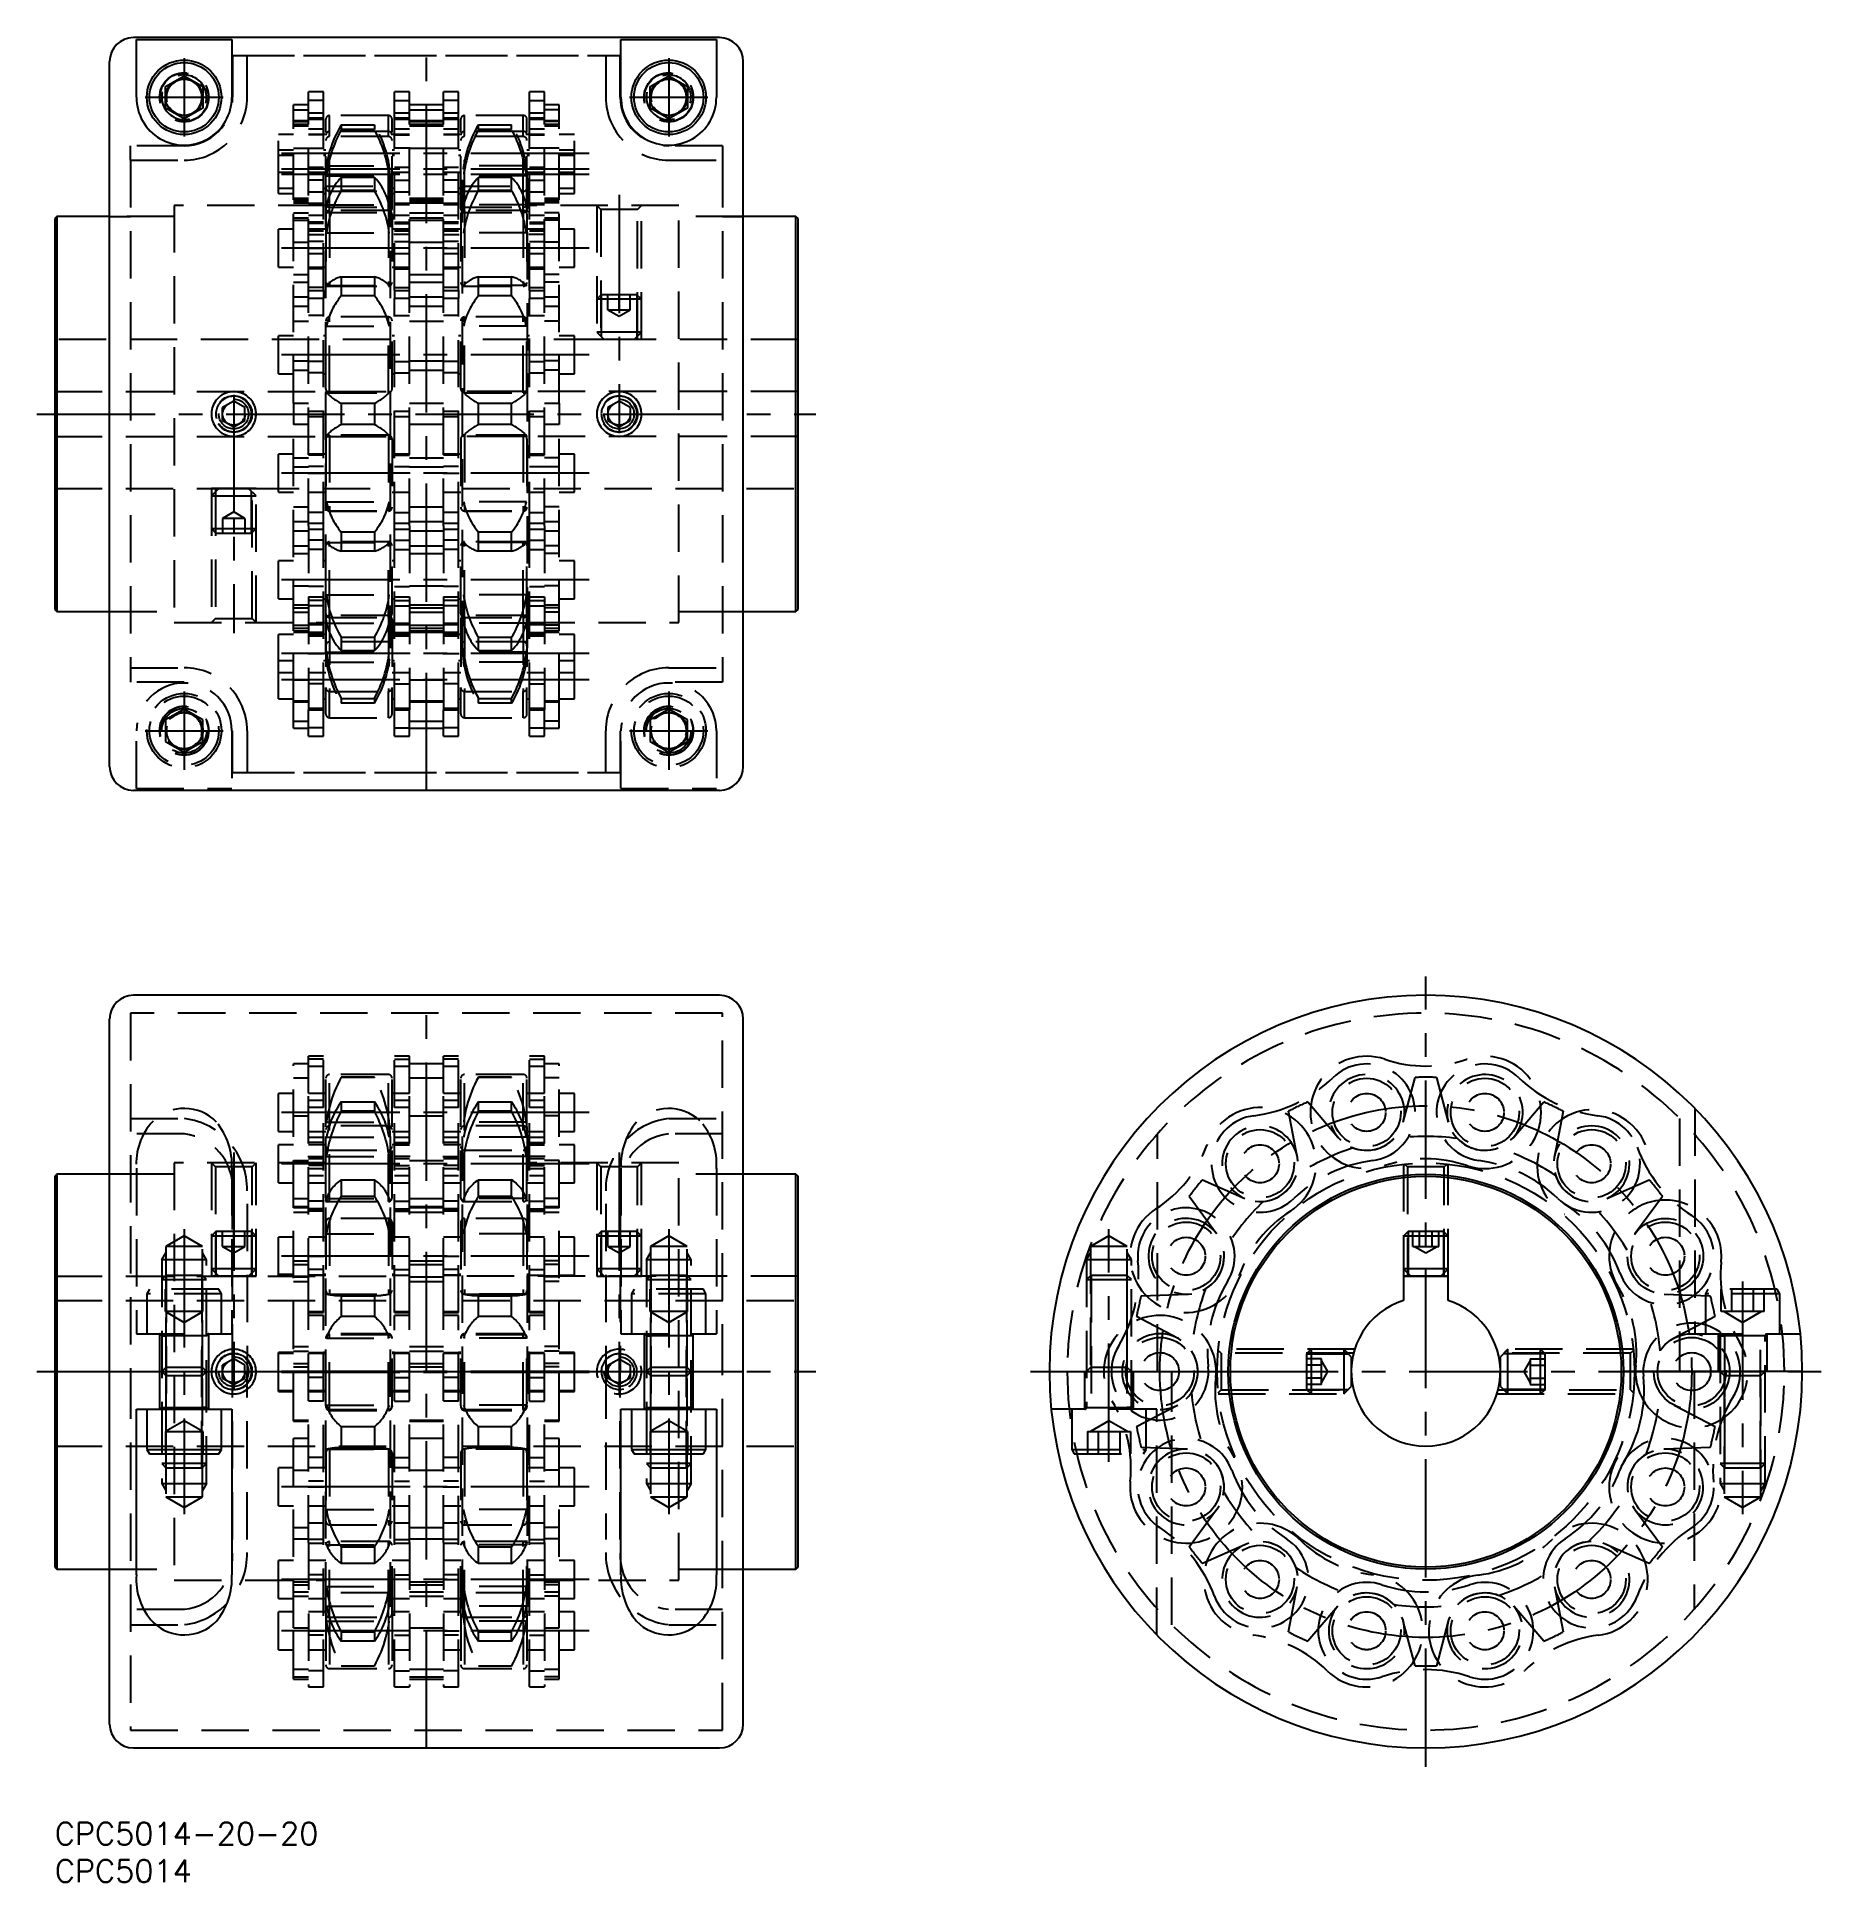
# Model space of a CAD drawing. Extents: x -2 to 237, y -8 to 240.
import ezdxf

# ---------------------------------------------------------------- set-up
doc = ezdxf.new("R2010")
doc.units = 0
doc.header["$LTSCALE"] = 0.5
doc.linetypes.add('CENTER', pattern=[50.8, 31.75, -6.35, 6.35, -6.35])
doc.linetypes.add('DASHED', pattern=[19.05, 12.7, -6.35])
for name, color, linetype in [('MSM_CENTER', 1, 'CENTER'), ('MSM_CONTINUOUS', 7, 'CONTINUOUS'), ('MSM_DASHED', 4, 'DASHED'), ('MSM_PART_NUMBER', 7, 'CONTINUOUS')]:
    doc.layers.add(name, color=color, linetype=linetype)
doc.styles.get("Standard").update_dxf_attribs({"font": 'txt.shx', "height": 3, "bigfont": 'bigfont.shx'})

msp = doc.modelspace()

# ---------------------------------------------------------------- texts
at = {"layer": 'MSM_PART_NUMBER'}
for s, p in [('CPC5014-20-20', (0, -3)), ('CPC5014', (0, -8))]:
    msp.add_text(s, height=3, dxfattribs=at).set_placement(p)

# ---------------------------------------------------------------- linework, layer by layer
at = {"layer": 'MSM_CENTER'}
for p, q in [((49.85, 138.4), (49.85, 239.6)), ((17.35, 236.75), (17.35, 226.25)), ((82.35, 236.75), (82.35, 226.25)), ((12.1, 231.5), (22.6, 231.5)), ((77.1, 231.5), (87.6, 231.5)), ((71.68, 223.97), (28.01, 223.97)), ((71.68, 221.84), (28.01, 221.84)), ((71.68, 221.14), (28.01, 221.14)), ((75.7, 218.4), (75.7, 186.42)), ((71.68, 211.24), (28.01, 211.24)), ((71.68, 211.24), (28.01, 211.24)), ((71.68, 196.94), (28.01, 196.94)), ((71.68, 196.94), (28.01, 196.94)), ((24, 191.58), (24, 159.6)), ((-2.4, 189), (102.1, 189)), ((71.68, 181.07), (28.01, 181.07)), ((71.68, 181.06), (28.01, 181.06)), ((71.68, 166.76), (28.01, 166.76)), ((71.68, 166.76), (28.01, 166.76)), ((71.68, 156.86), (28.01, 156.86)), ((71.68, 156.86), (28.01, 156.86)), ((17.35, 151.75), (17.35, 141.25)), ((71.68, 153.33), (28.01, 153.33)), ((82.35, 151.75), (82.35, 141.25)), ((12.1, 146.5), (22.6, 146.5)), ((77.1, 146.5), (87.6, 146.5)), ((183.91, 7.48), (183.91, 113.53)), ((49.85, 9.9), (49.85, 111.1)), ((71.68, 95.28), (28.01, 95.28)), ((71.68, 95.28), (28.01, 95.28)), ((24, 89.9), (24, 57.99)), ((75.7, 89.9), (75.7, 57.35)), ((71.68, 88.39), (28.01, 88.39)), ((71.68, 88.39), (28.01, 88.39)), ((17.35, 79.63), (17.35, 41.37)), ((82.35, 79.63), (82.35, 41.37)), ((141.41, 48.4), (141.41, 79.63)), ((71.68, 75.98), (28.01, 75.98)), ((226.41, 72.6), (226.41, 41.37)), ((-2.4, 60.5), (102.1, 60.5)), ((71.68, 60.5), (28.01, 60.5)), ((71.68, 60.37), (28.01, 60.37)), ((130.88, 60.5), (236.93, 60.5)), ((211.66, 60.5), (227.49, 60.5)), ((71.68, 45.02), (28.01, 45.02)), ((71.68, 45.02), (28.01, 45.02)), ((71.68, 32.61), (28.01, 32.61)), ((71.68, 32.61), (28.01, 32.61)), ((71.68, 25.72), (28.01, 25.72))]:
    msp.add_line(p, q, dxfattribs=at)
msp.add_circle((183.91, 60.5), 35.67, dxfattribs=at)
at = {"layer": 'MSM_CONTINUOUS'}
for p, q in [((89.15, 239.5), (10.55, 239.5)), ((89.15, 239.5), (10.55, 239.5)), ((10.95, 231.5), (10.95, 239.25)), ((10.95, 239.25), (23.75, 239.25)), ((23.75, 239.25), (23.75, 231.5)), ((75.95, 231.5), (75.95, 239.25)), ((75.95, 239.25), (88.75, 239.25)), ((88.75, 239.25), (88.75, 231.5)), ((7.35, 141.7), (7.35, 236.3)), ((92.35, 141.7), (92.35, 236.3)), ((14.85, 232.95), (17.35, 234.39)), ((14.85, 230.06), (14.85, 232.95)), ((17.35, 234.39), (19.85, 232.95)), ((19.85, 232.95), (19.85, 230.06)), ((79.85, 232.95), (82.35, 234.39)), ((79.85, 230.06), (79.85, 232.95)), ((82.35, 234.39), (84.85, 232.95)), ((84.85, 232.95), (84.85, 230.06)), ((17.35, 228.62), (14.85, 230.06)), ((19.85, 230.06), (17.35, 228.62)), ((82.35, 228.62), (79.85, 230.06)), ((84.85, 230.06), (82.35, 228.62)), ((0.28, 215.5), (0, 215.22)), ((0.28, 215.5), (0.28, 162.5)), ((7.35, 215.5), (0.28, 215.5)), ((99.42, 215.5), (92.35, 215.5)), ((99.7, 215.22), (99.42, 215.5)), ((99.42, 162.5), (99.42, 215.5)), ((0, 215.22), (0, 162.78)), ((99.7, 162.78), (99.7, 215.22)), ((0, 162.78), (0.28, 162.5)), ((0.28, 162.5), (7.35, 162.5)), ((92.35, 162.5), (99.42, 162.5)), ((99.42, 162.5), (99.7, 162.78)), ((89.15, 138.5), (10.55, 138.5)), ((89.15, 138.5), (10.55, 138.5)), ((89.15, 111), (10.55, 111)), ((7.35, 60.5), (7.35, 107.8)), ((92.35, 60.5), (92.35, 107.8)), ((0.28, 87), (0, 86.72)), ((0, 86.72), (0, 34.28)), ((7.35, 87), (0.28, 87)), ((0.28, 87), (0.28, 34)), ((99.42, 87), (92.35, 87)), ((99.7, 86.72), (99.42, 87)), ((99.42, 34), (99.42, 87)), ((99.7, 34.28), (99.7, 86.72)), ((186.91, 73.3), (180.91, 73.3)), ((180.91, 73.3), (180.91, 70.04)), ((186.91, 70.04), (186.91, 73.3)), ((7.35, 60.5), (92.35, 60.5)), ((7.35, 60.5), (92.35, 60.5)), ((7.35, 13.2), (7.35, 60.5)), ((92.35, 13.2), (92.35, 60.5)), ((133.41, 60.5), (157.41, 60.5)), ((133.41, 60.5), (157.41, 60.5)), ((234.41, 60.5), (210.41, 60.5)), ((234.41, 60.5), (210.41, 60.5)), ((10.95, 33.22), (10.95, 55.45)), ((10.95, 55.45), (23.75, 55.45)), ((12.35, 55.45), (12.35, 50.05)), ((22.35, 50.05), (22.35, 55.45)), ((23.75, 55.45), (23.75, 33.22)), ((75.95, 33.22), (75.95, 55.45)), ((75.95, 55.45), (88.75, 55.45)), ((77.35, 55.45), (77.35, 50.05)), ((87.35, 50.05), (87.35, 55.45)), ((88.75, 55.45), (88.75, 33.22)), ((12.35, 50.05), (12.7, 49.45)), ((12.35, 50.05), (22.35, 50.05)), ((22, 49.45), (22.35, 50.05)), ((77.35, 50.05), (77.7, 49.45)), ((77.35, 50.05), (87.35, 50.05)), ((87, 49.45), (87.35, 50.05)), ((12.7, 49.45), (22, 49.45)), ((77.7, 49.45), (87, 49.45)), ((0, 34.28), (0.28, 34)), ((0.28, 34), (7.35, 34)), ((92.35, 34), (99.42, 34)), ((99.42, 34), (99.7, 34.28)), ((10.55, 10), (89.15, 10))]:
    msp.add_line(p, q, dxfattribs=at)
for centre, radius in [((17.35, 231.5), 5), ((17.35, 231.5), 4.65), ((82.35, 231.5), 5), ((82.35, 231.5), 4.65), ((17.35, 231.5), 2.5), ((82.35, 231.5), 2.5), ((183.91, 60.5), 26.5), ((183.91, 60.5), 26.22)]:
    msp.add_circle(centre, radius, dxfattribs=at)
for centre, radius, start, end in [((10.55, 236.3), 3.2, 90, 180), ((10.55, 236.3), 3.2, 90, 180), ((89.15, 236.3), 3.2, 0, 90), ((89.15, 236.3), 3.2, 0, 90), ((17.35, 231.48), 6.4, 179.813, 0.187), ((82.35, 231.48), 6.4, 179.813, 0.187), ((10.55, 141.7), 3.2, 180, 270), ((10.55, 141.7), 3.2, 180, 270), ((89.15, 141.7), 3.2, 270, 0), ((89.15, 141.7), 3.2, 270, 0), ((10.55, 107.8), 3.2, 90, 180), ((89.15, 107.8), 3.2, 0, 90), ((183.91, 60.5), 50.5, 0, 180), ((216.04, 75.98), 7.54, 174.4289, 211.6493), ((183.91, 60.5), 10, 107.4576, 72.5424), ((183.91, 60.5), 50.5, 180, 0), ((194.59, 58.06), 18.6, 328.7114, 5.5746), ((19.21, 32.54), 8.28, 175.2342, 223.1788), ((14.79, 32.76), 8.97, 320.2056, 2.9766), ((84.91, 32.76), 8.97, 177.0234, 219.7944), ((80.49, 32.54), 8.28, 316.8212, 4.7658), ((17.35, 31.23), 6.05, 226.2098, 315.8268), ((82.35, 31.23), 6.05, 224.1732, 313.7902), ((10.55, 13.2), 3.2, 180, 270), ((89.15, 13.2), 3.2, 270, 0)]:
    msp.add_arc(centre, radius, start, end, dxfattribs=at)
at = {"layer": 'MSM_DASHED'}
for p, q in [((23.85, 237.1), (23.85, 231.5)), ((23.85, 237.1), (75.85, 237.1)), ((25.8, 231.5), (25.8, 237.1)), ((25.8, 237.1), (73.9, 237.1)), ((73.9, 237.1), (73.9, 231.5)), ((75.85, 231.5), (75.85, 237.1)), ((34.03, 230.48), (32.03, 230.48)), ((32.03, 217.75), (32.03, 230.48)), ((36.03, 232.21), (34.03, 232.21)), ((34.03, 229.38), (34.03, 232.21)), ((36.03, 231.09), (34.03, 231.09)), ((36.03, 229.38), (36.03, 232.21)), ((47.57, 232.21), (45.57, 232.21)), ((45.57, 229.38), (45.57, 232.21)), ((45.57, 231.09), (47.57, 231.09)), ((47.57, 229.38), (47.57, 232.21)), ((52.13, 230.48), (47.57, 230.48)), ((54.13, 232.21), (52.13, 232.21)), ((52.13, 229.38), (52.13, 232.21)), ((54.13, 231.09), (52.13, 231.09)), ((54.13, 229.38), (54.13, 232.21)), ((65.67, 232.21), (63.67, 232.21)), ((63.67, 229.38), (63.67, 232.21)), ((63.67, 231.09), (65.67, 231.09)), ((65.67, 229.38), (65.67, 232.21)), ((67.67, 230.48), (65.67, 230.48)), ((67.67, 217.75), (67.67, 230.48)), ((32.03, 229.81), (34.03, 229.81)), ((34.03, 228.35), (32.03, 228.35)), ((32.03, 228.23), (34.03, 228.23)), ((32.03, 227.91), (34.03, 227.91)), ((36.03, 229.38), (34.03, 229.38)), ((34.03, 208.81), (34.03, 229.38)), ((36.03, 228.68), (34.03, 228.68)), ((36.03, 228.64), (34.03, 228.64)), ((34.03, 228.55), (36.03, 228.55)), ((36.03, 205.56), (36.03, 229.38)), ((36.36, 217.26), (36.36, 228.55)), ((44.74, 229.05), (36.86, 229.05)), ((36.86, 216.76), (36.86, 229.05)), ((38.43, 227.81), (42.87, 227.81)), ((38.43, 227.81), (38.43, 227.17)), ((42.87, 227.81), (42.87, 227.17)), ((44.74, 216.76), (44.74, 229.05)), ((45.24, 217.26), (45.24, 228.55)), ((47.57, 229.38), (45.57, 229.38)), ((45.57, 205.56), (45.57, 229.38)), ((47.57, 228.68), (45.57, 228.68)), ((45.57, 228.64), (47.57, 228.64)), ((45.57, 228.55), (47.57, 228.55)), ((47.57, 229.81), (52.13, 229.81)), ((47.57, 208.81), (47.57, 229.38)), ((52.13, 228.35), (47.57, 228.35)), ((47.57, 228.23), (52.13, 228.23)), ((47.57, 227.91), (52.13, 227.91)), ((54.13, 229.38), (52.13, 229.38)), ((52.13, 208.81), (52.13, 229.38)), ((54.13, 228.68), (52.13, 228.68)), ((54.13, 228.64), (52.13, 228.64)), ((52.13, 228.55), (54.13, 228.55)), ((54.13, 205.56), (54.13, 229.38)), ((54.46, 217.26), (54.46, 228.55)), ((62.84, 229.05), (54.96, 229.05)), ((54.96, 216.76), (54.96, 229.05)), ((56.83, 227.81), (61.27, 227.81)), ((56.83, 227.17), (56.83, 227.81)), ((61.27, 227.17), (61.27, 227.81)), ((62.84, 216.76), (62.84, 229.05)), ((63.34, 217.26), (63.34, 228.55)), ((65.67, 229.38), (63.67, 229.38)), ((63.67, 205.56), (63.67, 229.38)), ((65.67, 228.68), (63.67, 228.68)), ((63.67, 228.64), (65.67, 228.64)), ((63.67, 228.55), (65.67, 228.55)), ((67.67, 229.81), (65.67, 229.81)), ((65.67, 208.81), (65.67, 229.38)), ((67.67, 228.35), (65.67, 228.35)), ((67.67, 228.23), (65.67, 228.23)), ((65.67, 227.91), (67.67, 227.91)), ((32.03, 226.52), (30, 226.52)), ((30, 219.3), (30, 226.52)), ((34.03, 227.64), (32.03, 227.64)), ((36.03, 227.22), (34.03, 227.22)), ((36.36, 226.52), (34.03, 226.52)), ((36.03, 226.46), (34.03, 226.46)), ((44.74, 226.92), (36.86, 226.92)), ((44.74, 226.22), (36.86, 226.22)), ((42.87, 227.17), (38.43, 227.17)), ((47.57, 226.52), (45.24, 226.52)), ((47.57, 227.22), (45.57, 227.22)), ((45.57, 226.46), (47.57, 226.46)), ((52.13, 227.64), (47.57, 227.64)), ((54.13, 227.22), (52.13, 227.22)), ((54.46, 226.52), (52.13, 226.52)), ((54.13, 226.46), (52.13, 226.46)), ((62.84, 226.92), (54.96, 226.92)), ((62.84, 226.22), (54.96, 226.22)), ((61.27, 227.17), (56.83, 227.17)), ((65.67, 226.52), (63.34, 226.52)), ((65.67, 227.22), (63.67, 227.22)), ((63.67, 226.46), (65.67, 226.46)), ((67.67, 227.64), (65.67, 227.64)), ((69.7, 226.52), (67.67, 226.52)), ((69.7, 219.3), (69.7, 226.52)), ((10.15, 223.05), (10.15, 225)), ((17.35, 225), (10.15, 225)), ((10.15, 223.05), (10.15, 153)), ((10.15, 223.05), (17.35, 223.05)), ((32.03, 224.39), (30, 224.39)), ((32.03, 223.68), (30, 223.68)), ((32.03, 224.68), (34.03, 224.68)), ((33.93, 224.67), (36.13, 224.67)), ((36.36, 224.39), (36.03, 224.39)), ((36.36, 223.68), (36.03, 223.68)), ((45.57, 224.39), (45.24, 224.39)), ((45.57, 223.68), (45.24, 223.68)), ((47.67, 224.67), (45.47, 224.67)), ((47.57, 224.68), (52.13, 224.68)), ((52.03, 224.67), (54.23, 224.67)), ((54.46, 224.39), (54.13, 224.39)), ((54.46, 223.68), (54.13, 223.68)), ((63.67, 224.39), (63.34, 224.39)), ((63.67, 223.68), (63.34, 223.68)), ((65.77, 224.67), (63.57, 224.67)), ((67.67, 224.68), (65.67, 224.68)), ((69.7, 224.39), (67.67, 224.39)), ((69.7, 223.68), (67.67, 223.68)), ((89.55, 225), (82.35, 225)), ((82.35, 223.05), (89.55, 223.05)), ((89.55, 225), (89.55, 223.05)), ((89.55, 223.05), (89.55, 153)), ((30, 221.43), (32.03, 221.43)), ((34.03, 222.13), (36.03, 222.13)), ((34.03, 221.43), (36.36, 221.43)), ((36.03, 220.39), (34.03, 220.39)), ((36.3, 220.44), (36.3, 159.41)), ((36.43, 222.31), (44.87, 222.31)), ((36.43, 220.96), (44.87, 220.96)), ((38.43, 220.76), (42.87, 220.76)), ((38.43, 220.76), (38.43, 218.97)), ((42.87, 220.76), (42.87, 218.97)), ((45, 220.44), (45, 157.56)), ((45.24, 221.43), (47.57, 221.43)), ((45.57, 222.13), (47.57, 222.13)), ((45.57, 220.39), (47.57, 220.39)), ((52.13, 222.13), (54.13, 222.13)), ((52.13, 221.43), (54.46, 221.43)), ((54.13, 220.39), (52.13, 220.39)), ((54.7, 157.56), (54.7, 220.44)), ((63.27, 222.31), (54.83, 222.31)), ((63.27, 220.96), (54.83, 220.96)), ((56.83, 220.76), (61.27, 220.76)), ((56.83, 218.97), (56.83, 220.76)), ((61.27, 218.97), (61.27, 220.76)), ((63.34, 221.43), (65.67, 221.43)), ((63.4, 159.41), (63.4, 220.44)), ((63.67, 222.13), (65.67, 222.13)), ((63.67, 220.39), (65.67, 220.39)), ((67.67, 221.43), (69.7, 221.43)), ((30, 219.3), (32.03, 219.3)), ((30, 218.59), (30, 219.3)), ((30, 218.59), (32.03, 218.59)), ((34.03, 217.9), (32.03, 217.9)), ((36.03, 218.78), (34.03, 218.78)), ((36.03, 219.3), (36.36, 219.3)), ((36.03, 218.59), (36.36, 218.59)), ((36.3, 219.59), (45, 219.59)), ((36.86, 218.89), (44.74, 218.89)), ((42.87, 218.97), (38.43, 218.97)), ((45.24, 219.3), (45.57, 219.3)), ((45.24, 218.59), (45.57, 218.59)), ((47.57, 218.78), (45.57, 218.78)), ((52.13, 217.9), (47.57, 217.9)), ((54.13, 218.78), (52.13, 218.78)), ((54.13, 219.3), (54.46, 219.3)), ((54.13, 218.59), (54.46, 218.59)), ((54.7, 219.59), (63.4, 219.59)), ((54.96, 218.89), (62.84, 218.89)), ((61.27, 218.97), (56.83, 218.97)), ((63.34, 219.3), (63.67, 219.3)), ((63.34, 218.59), (63.67, 218.59)), ((65.67, 218.78), (63.67, 218.78)), ((67.67, 217.9), (65.67, 217.9)), ((67.67, 219.3), (69.7, 219.3)), ((67.67, 218.59), (69.7, 218.59)), ((69.7, 218.59), (69.7, 219.3)), ((7.35, 215.5), (10.15, 215.5)), ((7.35, 215.5), (10.15, 215.5)), ((16, 215.5), (7.35, 215.5)), ((16, 217), (16, 161)), ((36.3, 217), (16, 217)), ((34.03, 217.75), (32.03, 217.75)), ((32.03, 190.44), (32.03, 217.75)), ((32.03, 217.58), (34.03, 217.58)), ((32.03, 217.47), (34.03, 217.47)), ((32.03, 217.35), (34.03, 217.35)), ((32.03, 216), (34.03, 216)), ((36.03, 217.26), (34.03, 217.26)), ((36.03, 217.17), (34.03, 217.17)), ((34.03, 217.13), (36.03, 217.13)), ((36.03, 215.64), (34.03, 215.64)), ((36.3, 216.06), (45, 216.06)), ((36.36, 216.56), (36.36, 217.26)), ((36.36, 215.82), (36.36, 206.66)), ((36.43, 217.06), (44.87, 217.06)), ((36.86, 216.76), (44.74, 216.76)), ((36.86, 216.32), (36.86, 216.76)), ((44.74, 216.32), (36.86, 216.32)), ((36.86, 216.32), (36.86, 206.16)), ((44.74, 216.32), (36.86, 216.32)), ((36.86, 216.06), (44.74, 216.06)), ((44.74, 216.32), (44.74, 216.76)), ((44.74, 216.32), (44.74, 206.16)), ((45, 216.11), (44.99, 216.23)), ((45.24, 216.56), (45.24, 217.26)), ((45.24, 215.82), (45.24, 206.66)), ((47.57, 217.26), (45.57, 217.26)), ((45.57, 217.17), (47.57, 217.17)), ((45.57, 217.13), (47.57, 217.13)), ((47.57, 215.64), (45.57, 215.64)), ((52.13, 217.75), (47.57, 217.75)), ((47.57, 217.58), (52.13, 217.58)), ((47.57, 217.47), (52.13, 217.47)), ((47.57, 217.35), (52.13, 217.35)), ((47.57, 216), (52.13, 216)), ((54.13, 217.26), (52.13, 217.26)), ((54.13, 217.17), (52.13, 217.17)), ((52.13, 217.13), (54.13, 217.13)), ((54.13, 215.64), (52.13, 215.64)), ((54.46, 216.56), (54.46, 217.26)), ((54.46, 215.82), (54.46, 206.66)), ((54.71, 216.23), (54.7, 216.11)), ((54.7, 216.06), (63.4, 216.06)), ((63.27, 217.06), (54.83, 217.06)), ((54.96, 216.76), (62.84, 216.76)), ((54.96, 216.32), (54.96, 216.76)), ((62.84, 216.32), (54.96, 216.32)), ((54.96, 216.32), (54.96, 206.16)), ((62.84, 216.32), (54.96, 216.32)), ((54.96, 216.06), (62.84, 216.06)), ((62.84, 216.32), (62.84, 216.76)), ((62.84, 216.32), (62.84, 206.16)), ((63.34, 216.56), (63.34, 217.26)), ((63.34, 215.82), (63.34, 206.66)), ((83.7, 217), (63.4, 217)), ((65.67, 217.26), (63.67, 217.26)), ((63.67, 217.17), (65.67, 217.17)), ((63.67, 217.13), (65.67, 217.13)), ((65.67, 215.64), (63.67, 215.64)), ((67.67, 217.75), (65.67, 217.75)), ((67.67, 217.58), (65.67, 217.58)), ((65.67, 217.47), (67.67, 217.47)), ((67.67, 217.35), (65.67, 217.35)), ((67.67, 216), (65.67, 216)), ((67.67, 190.44), (67.67, 217.75)), ((72.7, 217), (72.7, 199)), ((72.7, 217), (73.24, 216.46)), ((73.24, 216.46), (73.24, 198.99)), ((78.16, 216.46), (73.24, 216.46)), ((78.16, 216.46), (78.7, 217)), ((78.16, 199), (78.16, 216.46)), ((78.7, 199), (78.7, 217)), ((83.7, 161), (83.7, 217)), ((92.35, 215.5), (83.7, 215.5)), ((89.55, 215.5), (92.35, 215.5)), ((89.55, 215.5), (92.35, 215.5)), ((30, 208.7), (30, 213.79)), ((32.03, 213.79), (30, 213.79)), ((32.03, 213.79), (30, 213.79)), ((32.03, 215.34), (34.03, 215.34)), ((32.03, 215.03), (34.03, 215.03)), ((33.93, 213.1), (36.13, 213.1)), ((36.03, 214.72), (34.03, 214.72)), ((36.03, 214.55), (34.03, 214.55)), ((36.36, 213.79), (34.03, 213.79)), ((36.36, 213.79), (34.03, 213.79)), ((36.03, 213.79), (34.03, 213.79)), ((34.03, 213.6), (36.03, 213.6)), ((36.43, 213.29), (44.87, 213.29)), ((44.87, 213.29), (44.76, 213.98)), ((47.57, 213.79), (45.24, 213.79)), ((47.57, 213.79), (45.24, 213.79)), ((47.67, 213.1), (45.47, 213.1)), ((45.57, 214.72), (47.57, 214.72)), ((45.57, 214.55), (47.57, 214.55)), ((47.57, 213.79), (45.57, 213.79)), ((45.57, 213.6), (47.57, 213.6)), ((47.57, 215.34), (52.13, 215.34)), ((47.57, 215.03), (52.13, 215.03)), ((52.03, 213.1), (54.23, 213.1)), ((54.13, 214.72), (52.13, 214.72)), ((54.13, 214.55), (52.13, 214.55)), ((54.46, 213.79), (52.13, 213.79)), ((54.46, 213.79), (52.13, 213.79)), ((54.13, 213.79), (52.13, 213.79)), ((52.13, 213.6), (54.13, 213.6)), ((63.27, 213.29), (54.83, 213.29)), ((65.67, 213.79), (63.34, 213.79)), ((65.67, 213.79), (63.34, 213.79)), ((65.77, 213.1), (63.57, 213.1)), ((63.67, 214.72), (65.67, 214.72)), ((63.67, 214.55), (65.67, 214.55)), ((65.67, 213.79), (63.67, 213.79)), ((63.67, 213.6), (65.67, 213.6)), ((65.67, 215.34), (67.67, 215.34)), ((67.67, 215.03), (65.67, 215.03)), ((69.7, 213.79), (67.67, 213.79)), ((69.7, 213.79), (67.67, 213.79)), ((69.7, 208.7), (69.7, 213.79)), ((32.03, 212.07), (34.03, 212.07)), ((33.93, 211.24), (36.13, 211.24)), ((36.03, 212.15), (34.03, 212.15)), ((34.03, 210.55), (36.03, 210.55)), ((47.67, 211.24), (45.47, 211.24)), ((45.57, 212.15), (47.57, 212.15)), ((45.57, 210.55), (47.57, 210.55)), ((47.57, 212.07), (52.13, 212.07)), ((52.03, 211.24), (54.23, 211.24)), ((54.13, 212.15), (52.13, 212.15)), ((52.13, 210.55), (54.13, 210.55)), ((65.77, 211.24), (63.57, 211.24)), ((63.67, 212.15), (65.67, 212.15)), ((63.67, 210.55), (65.67, 210.55)), ((67.67, 212.07), (65.67, 212.07)), ((30, 208.7), (32.03, 208.7)), ((30, 208.7), (32.03, 208.7)), ((30, 208.7), (30, 208.7)), ((34.03, 173.99), (34.03, 208.81)), ((34.03, 208.7), (36.36, 208.7)), ((34.03, 208.7), (36.36, 208.7)), ((34.03, 208.7), (36.03, 208.7)), ((36.03, 208.48), (34.03, 208.48)), ((45.24, 208.7), (47.57, 208.7)), ((45.24, 208.7), (47.57, 208.7)), ((45.57, 208.7), (47.57, 208.7)), ((45.57, 208.48), (47.57, 208.48)), ((47.57, 173.99), (47.57, 208.81)), ((52.13, 173.99), (52.13, 208.81)), ((52.13, 208.7), (54.46, 208.7)), ((52.13, 208.7), (54.46, 208.7)), ((52.13, 208.7), (54.13, 208.7)), ((54.13, 208.48), (52.13, 208.48)), ((63.34, 208.7), (65.67, 208.7)), ((63.34, 208.7), (65.67, 208.7)), ((63.67, 208.7), (65.67, 208.7)), ((63.67, 208.48), (65.67, 208.48)), ((65.67, 173.99), (65.67, 208.81)), ((67.67, 208.7), (69.7, 208.7)), ((67.67, 208.7), (69.7, 208.7)), ((69.7, 208.7), (69.7, 208.7)), ((32.03, 207.7), (34.03, 207.7)), ((32.03, 206.71), (34.03, 206.71)), ((36.03, 205.96), (34.03, 205.96)), ((34.03, 205.56), (36.03, 205.56)), ((36.03, 205.56), (36.03, 204.48)), ((36.35, 206.16), (44.95, 206.16)), ((36.36, 206.66), (36.36, 206.66)), ((36.43, 206.25), (44.87, 206.25)), ((36.86, 206.16), (44.74, 206.16)), ((36.86, 206.16), (44.74, 206.16)), ((36.86, 206.16), (36.86, 206.16)), ((38.43, 207.42), (42.87, 207.42)), ((38.43, 207.42), (38.43, 204.84)), ((42.87, 207.42), (42.87, 204.84)), ((44.74, 206.16), (44.74, 206.16)), ((44.92, 206.18), (44.87, 206.25)), ((45, 206.41), (44.99, 206.23)), ((45.24, 206.66), (45.24, 206.66)), ((45.57, 205.96), (47.57, 205.96)), ((45.57, 205.56), (47.57, 205.56)), ((45.57, 205.56), (45.57, 204.48)), ((47.57, 207.7), (52.13, 207.7)), ((47.57, 206.71), (52.13, 206.71)), ((54.13, 205.96), (52.13, 205.96)), ((52.13, 205.56), (54.13, 205.56)), ((54.13, 205.56), (54.13, 204.48)), ((54.46, 206.66), (54.46, 206.66)), ((54.71, 206.23), (54.7, 206.41)), ((54.75, 206.16), (63.35, 206.16)), ((63.27, 206.25), (54.83, 206.25)), ((54.96, 206.16), (62.84, 206.16)), ((54.96, 206.16), (62.84, 206.16)), ((54.96, 206.16), (54.96, 206.16)), ((56.83, 207.42), (61.27, 207.42)), ((56.83, 204.84), (56.83, 207.42)), ((61.27, 204.84), (61.27, 207.42)), ((62.84, 206.16), (62.84, 206.16)), ((63.34, 206.66), (63.34, 206.66)), ((63.67, 205.96), (65.67, 205.96)), ((63.67, 205.56), (65.67, 205.56)), ((63.67, 205.56), (63.67, 204.48)), ((67.67, 207.7), (65.67, 207.7)), ((67.67, 206.71), (65.67, 206.71)), ((32.03, 204.74), (34.03, 204.74)), ((34.03, 203.44), (32.03, 203.44)), ((36.03, 204.48), (34.03, 204.48)), ((36.03, 173.53), (36.03, 204.48)), ((42.87, 204.84), (38.43, 204.84)), ((47.57, 204.48), (45.57, 204.48)), ((45.57, 173.53), (45.57, 204.48)), ((47.57, 204.74), (52.13, 204.74)), ((52.13, 203.44), (47.57, 203.44)), ((54.13, 204.48), (52.13, 204.48)), ((54.13, 173.53), (54.13, 204.48)), ((61.27, 204.84), (56.83, 204.84)), ((65.67, 204.48), (63.67, 204.48)), ((63.67, 173.53), (63.67, 204.48)), ((65.67, 204.74), (67.67, 204.74)), ((67.67, 203.44), (65.67, 203.44)), ((73.31, 205), (72.7, 204.39)), ((78.7, 204.39), (72.7, 204.39)), ((78.09, 205), (73.31, 205)), ((73.31, 205), (73.31, 199.39)), ((74.2, 203), (74.2, 205)), ((75.7, 203), (75.7, 205)), ((77.2, 203), (77.2, 205)), ((78.7, 204.39), (78.09, 205)), ((78.09, 205), (78.09, 199.39)), ((32.03, 201.47), (34.03, 201.47)), ((36.03, 202.22), (34.03, 202.22)), ((36.36, 192.36), (36.36, 201.52)), ((36.43, 200.8), (44.87, 200.8)), ((36.86, 191.86), (36.86, 202.02)), ((44.74, 202.02), (36.86, 202.02)), ((44.74, 202.02), (36.86, 202.02)), ((44.74, 191.86), (44.74, 202.02)), ((45.24, 192.36), (45.24, 201.52)), ((45.57, 202.22), (47.57, 202.22)), ((47.57, 201.47), (52.13, 201.47)), ((54.13, 202.22), (52.13, 202.22)), ((54.46, 192.36), (54.46, 201.52)), ((63.27, 200.8), (54.83, 200.8)), ((54.96, 191.86), (54.96, 202.02)), ((62.84, 202.02), (54.96, 202.02)), ((62.84, 202.02), (54.96, 202.02)), ((62.84, 191.86), (62.84, 202.02)), ((63.34, 192.36), (63.34, 201.52)), ((63.67, 202.22), (65.67, 202.22)), ((67.67, 201.47), (65.67, 201.47)), ((74.2, 203), (77.2, 203)), ((74.2, 203), (75.7, 202.14)), ((75.7, 202.14), (77.2, 203)), ((45, 199), (0, 199)), ((30, 194.4), (30, 199.49)), ((32.03, 199.49), (30, 199.49)), ((32.03, 199.48), (30, 199.48)), ((36.36, 199.49), (36.03, 199.49)), ((36.36, 199.48), (36.03, 199.48)), ((45.57, 199.49), (45.24, 199.49)), ((45.57, 199.48), (45.24, 199.48)), ((54.46, 199.49), (54.13, 199.49)), ((54.46, 199.48), (54.13, 199.48)), ((73.27, 199), (54.7, 199)), ((63.67, 199.49), (63.34, 199.49)), ((63.67, 199.48), (63.34, 199.48)), ((69.7, 199.49), (67.67, 199.49)), ((69.7, 199.48), (67.67, 199.48)), ((69.7, 194.4), (69.7, 199.49)), ((72.7, 200), (73.7, 199)), ((78.7, 200), (72.7, 200)), ((78.7, 199), (72.7, 199)), ((78.7, 199), (72.7, 199)), ((77.7, 199), (73.7, 199)), ((77.7, 199), (78.7, 200)), ((99.7, 199), (78.15, 199)), ((32.03, 196.12), (34.03, 196.12)), ((36.03, 196.03), (34.03, 196.03)), ((45.57, 196.03), (47.57, 196.03)), ((47.57, 196.12), (52.13, 196.12)), ((54.13, 196.03), (52.13, 196.03)), ((63.67, 196.03), (65.67, 196.03)), ((67.67, 196.12), (65.67, 196.12)), ((30, 194.4), (32.03, 194.4)), ((30, 194.39), (32.03, 194.39)), ((32.03, 194.88), (34.03, 194.88)), ((36.03, 194.51), (34.03, 194.51)), ((36.03, 194.4), (36.36, 194.4)), ((36.03, 194.39), (36.36, 194.39)), ((45.24, 194.4), (45.57, 194.4)), ((45.24, 194.39), (45.57, 194.39)), ((45.57, 194.51), (47.57, 194.51)), ((47.57, 194.88), (52.13, 194.88)), ((54.13, 194.51), (52.13, 194.51)), ((54.13, 194.4), (54.46, 194.4)), ((54.13, 194.39), (54.46, 194.39)), ((63.34, 194.4), (63.67, 194.4)), ((63.34, 194.39), (63.67, 194.39)), ((63.67, 194.51), (65.67, 194.51)), ((67.67, 194.88), (65.67, 194.88)), ((67.67, 194.4), (69.7, 194.4)), ((67.67, 194.39), (69.7, 194.39)), ((0, 192), (45, 192)), ((24, 190.73), (22.5, 189.87)), ((25.5, 189.87), (24, 190.73)), ((36.43, 192.03), (44.87, 192.03)), ((36.86, 191.86), (44.74, 191.86)), ((36.86, 191.86), (44.74, 191.86)), ((44.76, 191.83), (44.77, 191.86)), ((44.77, 191.86), (44.87, 192.03)), ((99.7, 192), (54.7, 192)), ((63.27, 192.03), (54.83, 192.03)), ((54.83, 192.03), (54.92, 191.87)), ((54.92, 191.87), (54.94, 191.83)), ((54.96, 191.86), (62.84, 191.86)), ((54.96, 191.86), (62.84, 191.86)), ((63.35, 192.32), (63.27, 192.03)), ((75.7, 190.73), (74.2, 189.87)), ((77.2, 189.87), (75.7, 190.73)), ((22.5, 188.14), (22.5, 189.87)), ((25.5, 188.14), (25.5, 189.87)), ((32.03, 190.44), (34.03, 190.44)), ((32.03, 190.44), (32.03, 187.57)), ((34.03, 189.4), (36.03, 189.4)), ((36.03, 188.6), (34.03, 188.6)), ((38.43, 190.44), (42.87, 190.44)), ((38.43, 190.44), (38.43, 187.57)), ((42.87, 190.44), (42.87, 187.57)), ((45.57, 189.4), (47.57, 189.4)), ((47.57, 188.6), (45.57, 188.6)), ((47.57, 190.44), (52.13, 190.44)), ((52.13, 189.4), (54.13, 189.4)), ((54.13, 188.6), (52.13, 188.6)), ((56.83, 190.44), (61.27, 190.44)), ((56.83, 187.57), (56.83, 190.44)), ((61.27, 187.57), (61.27, 190.44)), ((63.67, 189.4), (65.67, 189.4)), ((65.67, 188.6), (63.67, 188.6)), ((65.67, 190.44), (67.67, 190.44)), ((67.67, 190.44), (67.67, 187.57)), ((74.2, 189.87), (74.2, 188.14)), ((77.2, 189.87), (77.2, 188.14)), ((0, 186), (45, 186)), ((22.5, 188.14), (24, 187.27)), ((24, 187.27), (25.5, 188.14)), ((32.03, 160.26), (32.03, 187.57)), ((34.03, 187.57), (32.03, 187.57)), ((36.35, 185.68), (36.43, 185.97)), ((36.43, 185.97), (44.87, 185.97)), ((44.74, 186.15), (36.86, 186.15)), ((36.86, 186.15), (36.86, 175.99)), ((44.74, 186.14), (36.86, 186.14)), ((42.87, 187.57), (38.43, 187.57)), ((44.74, 186.15), (44.74, 175.99)), ((44.78, 186.14), (44.76, 186.17)), ((44.87, 185.97), (44.78, 186.14)), ((52.13, 187.57), (47.57, 187.57)), ((99.7, 186), (54.7, 186)), ((54.93, 186.15), (54.83, 185.97)), ((63.27, 185.97), (54.83, 185.97)), ((54.94, 186.17), (54.93, 186.15)), ((62.84, 186.15), (54.96, 186.15)), ((54.96, 186.15), (54.96, 175.99)), ((62.84, 186.14), (54.96, 186.14)), ((61.27, 187.57), (56.83, 187.57)), ((62.84, 186.15), (62.84, 175.99)), ((67.67, 187.57), (65.67, 187.57)), ((67.67, 160.26), (67.67, 187.57)), ((74.2, 188.14), (75.7, 187.27)), ((75.7, 187.27), (77.2, 188.14)), ((32.03, 183.61), (30, 183.61)), ((30, 178.52), (30, 183.61)), ((32.03, 183.61), (30, 183.61)), ((36.03, 183.61), (34.03, 183.61)), ((36.36, 183.61), (34.03, 183.61)), ((36.03, 183.61), (34.03, 183.61)), ((36.36, 183.61), (34.03, 183.61)), ((36.03, 183.49), (34.03, 183.49)), ((36.36, 185.65), (36.36, 176.49)), ((45.24, 185.65), (45.24, 176.49)), ((47.57, 183.61), (45.24, 183.61)), ((47.57, 183.61), (45.24, 183.61)), ((47.57, 183.61), (45.57, 183.61)), ((47.57, 183.61), (45.57, 183.61)), ((45.57, 183.49), (47.57, 183.49)), ((54.13, 183.61), (52.13, 183.61)), ((54.46, 183.61), (52.13, 183.61)), ((54.13, 183.61), (52.13, 183.61)), ((54.46, 183.61), (52.13, 183.61)), ((54.13, 183.49), (52.13, 183.49)), ((54.46, 185.65), (54.46, 176.49)), ((63.34, 185.65), (63.34, 176.49)), ((65.67, 183.61), (63.34, 183.61)), ((65.67, 183.61), (63.34, 183.61)), ((65.67, 183.61), (63.67, 183.61)), ((65.67, 183.61), (63.67, 183.61)), ((63.67, 183.49), (65.67, 183.49)), ((69.7, 183.61), (67.67, 183.61)), ((69.7, 183.61), (67.67, 183.61)), ((69.7, 178.52), (69.7, 183.61)), ((32.03, 183.12), (34.03, 183.12)), ((32.03, 181.89), (34.03, 181.89)), ((33.93, 181.07), (36.13, 181.07)), ((33.93, 181.06), (36.13, 181.06)), ((36.03, 181.97), (34.03, 181.97)), ((47.67, 181.07), (45.47, 181.07)), ((47.67, 181.06), (45.47, 181.06)), ((45.57, 181.97), (47.57, 181.97)), ((47.57, 183.12), (52.13, 183.12)), ((47.57, 181.89), (52.13, 181.89)), ((52.03, 181.07), (54.23, 181.07)), ((52.03, 181.06), (54.23, 181.06)), ((54.13, 181.97), (52.13, 181.97)), ((65.77, 181.07), (63.57, 181.07)), ((65.77, 181.06), (63.57, 181.06)), ((63.67, 181.97), (65.67, 181.97)), ((67.67, 183.12), (65.67, 183.12)), ((67.67, 181.89), (65.67, 181.89)), ((0, 179), (21.55, 179)), ((22, 179), (21, 178)), ((21, 179), (21, 161)), ((21, 179), (27, 179)), ((27, 179), (21, 179)), ((21.54, 179.01), (21.54, 161.54)), ((21.61, 173), (21.61, 178.62)), ((22, 179), (26, 179)), ((27, 178), (26, 179)), ((26.39, 173), (26.39, 178.62)), ((26.43, 179), (45, 179)), ((26.46, 161.54), (26.46, 179.01)), ((27, 161), (27, 179)), ((30, 178.52), (32.03, 178.52)), ((30, 178.52), (32.03, 178.52)), ((30, 178.52), (30, 178.52)), ((34.03, 178.52), (36.03, 178.52)), ((34.03, 178.52), (36.36, 178.52)), ((34.03, 178.52), (36.03, 178.52)), ((34.03, 178.52), (36.36, 178.52)), ((45.24, 178.52), (47.57, 178.52)), ((45.24, 178.52), (47.57, 178.52)), ((45.57, 178.52), (47.57, 178.52)), ((45.57, 178.52), (47.57, 178.52)), ((52.13, 178.52), (54.13, 178.52)), ((52.13, 178.52), (54.46, 178.52)), ((52.13, 178.52), (54.13, 178.52)), ((52.13, 178.52), (54.46, 178.52)), ((54.7, 179), (99.7, 179)), ((63.34, 178.52), (65.67, 178.52)), ((63.34, 178.52), (65.67, 178.52)), ((63.67, 178.52), (65.67, 178.52)), ((63.67, 178.52), (65.67, 178.52)), ((67.67, 178.52), (69.7, 178.52)), ((67.67, 178.52), (69.7, 178.52)), ((69.7, 178.52), (69.7, 178.52)), ((21, 178), (27, 178)), ((24, 175.87), (22.5, 175)), ((25.5, 175), (24, 175.87)), ((32.03, 176.54), (34.03, 176.54)), ((36.36, 176.49), (36.36, 176.48)), ((36.43, 177.21), (44.87, 177.21)), ((36.86, 175.99), (44.74, 175.99)), ((36.86, 175.99), (36.86, 175.98)), ((36.86, 175.98), (44.74, 175.98)), ((44.74, 175.99), (44.74, 175.98)), ((45.24, 176.49), (45.24, 176.48)), ((47.57, 176.54), (52.13, 176.54)), ((54.46, 176.49), (54.46, 176.48)), ((63.27, 177.21), (54.83, 177.21)), ((54.96, 175.99), (62.84, 175.99)), ((54.96, 175.99), (54.96, 175.98)), ((54.96, 175.98), (62.84, 175.98)), ((62.84, 175.99), (62.84, 175.98)), ((63.34, 176.49), (63.34, 176.48)), ((67.67, 176.54), (65.67, 176.54)), ((21, 173.62), (21.61, 173)), ((21, 173.62), (27, 173.62)), ((22.5, 175), (22.5, 173)), ((25.5, 175), (22.5, 175)), ((24, 175), (24, 173)), ((25.5, 175), (25.5, 173)), ((26.39, 173), (27, 173.62)), ((32.03, 174.56), (34.03, 174.56)), ((36.03, 175.78), (34.03, 175.78)), ((36.03, 174.3), (34.03, 174.3)), ((34.03, 173.99), (34.03, 149.32)), ((34.03, 173.53), (36.03, 173.53)), ((36.03, 149.32), (36.03, 173.53)), ((45.57, 175.78), (47.57, 175.78)), ((47.57, 174.3), (45.57, 174.3)), ((45.57, 149.32), (45.57, 173.53)), ((45.57, 173.53), (47.57, 173.53)), ((47.57, 174.56), (52.13, 174.56)), ((47.57, 173.99), (47.57, 149.32)), ((54.13, 175.78), (52.13, 175.78)), ((54.13, 174.3), (52.13, 174.3)), ((52.13, 173.99), (52.13, 149.32)), ((52.13, 173.53), (54.13, 173.53)), ((54.13, 149.32), (54.13, 173.53)), ((63.67, 175.78), (65.67, 175.78)), ((65.67, 174.3), (63.67, 174.3)), ((63.67, 149.32), (63.67, 173.53)), ((63.67, 173.53), (65.67, 173.53)), ((65.67, 174.56), (67.67, 174.56)), ((65.67, 173.99), (65.67, 149.32)), ((21.61, 173), (26.39, 173)), ((34.03, 173.27), (32.03, 173.27)), ((32.03, 171.29), (34.03, 171.29)), ((36.03, 172.05), (34.03, 172.05)), ((44.95, 171.84), (36.35, 171.84)), ((36.36, 162.18), (36.36, 171.34)), ((36.43, 171.75), (44.87, 171.75)), ((44.74, 171.84), (36.86, 171.84)), ((44.74, 171.84), (36.86, 171.84)), ((36.86, 161.68), (36.86, 171.84)), ((38.43, 173.17), (42.87, 173.17)), ((38.43, 173.17), (38.43, 170.58)), ((42.87, 173.17), (42.87, 170.58)), ((44.74, 161.68), (44.74, 171.84)), ((44.99, 171.77), (45, 171.6)), ((45.24, 162.18), (45.24, 171.34)), ((45.57, 172.05), (47.57, 172.05)), ((52.13, 173.27), (47.57, 173.27)), ((47.57, 171.29), (52.13, 171.29)), ((54.13, 172.05), (52.13, 172.05)), ((54.46, 162.18), (54.46, 171.34)), ((54.7, 171.6), (54.71, 171.77)), ((63.35, 171.84), (54.75, 171.84)), ((63.27, 171.75), (54.83, 171.75)), ((62.84, 171.84), (54.96, 171.84)), ((62.84, 171.84), (54.96, 171.84)), ((54.96, 161.68), (54.96, 171.84)), ((56.83, 173.17), (61.27, 173.17)), ((56.83, 170.58), (56.83, 173.17)), ((61.27, 170.58), (61.27, 173.17)), ((62.84, 161.68), (62.84, 171.84)), ((63.34, 162.18), (63.34, 171.34)), ((63.67, 172.05), (65.67, 172.05)), ((67.67, 173.27), (65.67, 173.27)), ((67.67, 171.29), (65.67, 171.29)), ((32.03, 169.31), (30, 169.31)), ((32.03, 169.31), (30, 169.31)), ((30, 164.22), (30, 169.31)), ((32.03, 170.3), (34.03, 170.3)), ((36.03, 170.83), (34.03, 170.83)), ((36.36, 169.31), (36.03, 169.31)), ((36.36, 169.31), (36.03, 169.31)), ((42.87, 170.58), (38.43, 170.58)), ((45.57, 169.31), (45.24, 169.31)), ((45.57, 169.31), (45.24, 169.31)), ((45.57, 170.83), (47.57, 170.83)), ((47.57, 170.3), (52.13, 170.3)), ((54.13, 170.83), (52.13, 170.83)), ((54.46, 169.31), (54.13, 169.31)), ((54.46, 169.31), (54.13, 169.31)), ((61.27, 170.58), (56.83, 170.58)), ((63.67, 169.31), (63.34, 169.31)), ((63.67, 169.31), (63.34, 169.31)), ((63.67, 170.83), (65.67, 170.83)), ((67.67, 170.3), (65.67, 170.3)), ((69.7, 169.31), (67.67, 169.31)), ((69.7, 169.31), (67.67, 169.31)), ((69.7, 164.22), (69.7, 169.31)), ((32.03, 165.94), (34.03, 165.94)), ((47.57, 165.94), (52.13, 165.94)), ((67.67, 165.94), (65.67, 165.94)), ((30, 164.22), (32.03, 164.22)), ((30, 164.22), (30, 164.22)), ((30, 164.22), (32.03, 164.22)), ((36.03, 165.85), (34.03, 165.85)), ((36.03, 164.4), (34.03, 164.4)), ((36.03, 163.96), (34.03, 163.96)), ((36.03, 164.22), (36.36, 164.22)), ((36.03, 164.22), (36.36, 164.22)), ((36.43, 164.72), (44.87, 164.72)), ((44.76, 164.03), (44.87, 164.72)), ((45.24, 164.22), (45.57, 164.22)), ((45.24, 164.22), (45.57, 164.22)), ((45.57, 165.85), (47.57, 165.85)), ((47.57, 164.4), (45.57, 164.4)), ((45.57, 163.96), (47.57, 163.96)), ((54.13, 165.85), (52.13, 165.85)), ((54.13, 164.4), (52.13, 164.4)), ((54.13, 163.96), (52.13, 163.96)), ((54.13, 164.22), (54.46, 164.22)), ((54.13, 164.22), (54.46, 164.22)), ((54.83, 164.72), (54.94, 164.02)), ((63.27, 164.72), (54.83, 164.72)), ((63.34, 164.22), (63.67, 164.22)), ((63.34, 164.22), (63.67, 164.22)), ((63.67, 165.85), (65.67, 165.85)), ((65.67, 164.4), (63.67, 164.4)), ((63.67, 163.96), (65.67, 163.96)), ((67.67, 164.22), (69.7, 164.22)), ((67.67, 164.22), (69.7, 164.22)), ((69.7, 164.22), (69.7, 164.22)), ((7.35, 162.5), (10.15, 162.5)), ((7.35, 162.5), (10.15, 162.5)), ((7.35, 162.5), (16, 162.5)), ((16, 161), (36.3, 161)), ((21.54, 161.54), (21, 161)), ((21.54, 161.54), (26.46, 161.54)), ((27, 161), (26.46, 161.54)), ((34.03, 163.37), (32.03, 163.37)), ((32.03, 162.97), (34.03, 162.97)), ((32.03, 162.42), (34.03, 162.42)), ((36.03, 163.28), (34.03, 163.28)), ((45, 161.94), (36.3, 161.94)), ((36.36, 162.18), (36.36, 162.18)), ((36.36, 161.44), (36.36, 152.28)), ((36.43, 160.94), (44.87, 160.94)), ((44.74, 161.94), (36.86, 161.94)), ((44.74, 161.94), (36.86, 161.94)), ((36.86, 161.68), (44.74, 161.68)), ((36.86, 161.68), (36.86, 151.78)), ((36.86, 161.68), (44.74, 161.68)), ((44.74, 161.68), (44.74, 151.78)), ((44.99, 161.78), (45, 161.9)), ((45.24, 162.18), (45.24, 162.18)), ((45.24, 161.44), (45.24, 152.28)), ((45.57, 163.28), (47.57, 163.28)), ((52.13, 163.37), (47.57, 163.37)), ((47.57, 162.97), (52.13, 162.97)), ((47.57, 162.42), (52.13, 162.42)), ((54.13, 163.28), (52.13, 163.28)), ((54.46, 162.18), (54.46, 162.18)), ((54.46, 161.44), (54.46, 152.28)), ((63.4, 161.94), (54.7, 161.94)), ((54.7, 161.9), (54.71, 161.77)), ((63.27, 160.94), (54.83, 160.94)), ((62.84, 161.94), (54.96, 161.94)), ((62.84, 161.94), (54.96, 161.94)), ((54.96, 161.68), (62.84, 161.68)), ((54.96, 161.68), (54.96, 151.78)), ((54.96, 161.68), (62.84, 161.68)), ((62.84, 161.68), (62.84, 151.78)), ((63.34, 162.18), (63.34, 162.18)), ((63.34, 161.44), (63.34, 152.28)), ((63.4, 161), (83.7, 161)), ((63.67, 163.28), (65.67, 163.28)), ((67.67, 163.37), (65.67, 163.37)), ((67.67, 162.97), (65.67, 162.97)), ((67.67, 162.42), (65.67, 162.42)), ((83.7, 162.5), (92.35, 162.5)), ((89.55, 162.5), (92.35, 162.5)), ((89.55, 162.5), (92.35, 162.5)), ((32.03, 159.41), (30, 159.41)), ((32.03, 159.41), (30, 159.41)), ((30, 154.32), (30, 159.41)), ((32.03, 160.65), (34.03, 160.65)), ((32.03, 150.36), (32.03, 160.26)), ((32.03, 160.26), (34.03, 160.26)), ((34.03, 159.84), (32.03, 159.84)), ((32.03, 159.81), (34.03, 159.81)), ((32.03, 159.72), (34.03, 159.72)), ((36.03, 160.87), (34.03, 160.87)), ((36.03, 160.83), (34.03, 160.83)), ((34.03, 160.74), (36.03, 160.74)), ((36.03, 159.67), (34.03, 159.67)), ((36.36, 159.41), (34.03, 159.41)), ((36.36, 159.41), (34.03, 159.41)), ((36.03, 159.41), (34.03, 159.41)), ((34.03, 159.22), (36.03, 159.22)), ((36.3, 159.46), (36.3, 157.56)), ((38.43, 159.04), (38.43, 157.24)), ((38.43, 159.04), (42.87, 159.04)), ((42.87, 159.04), (42.87, 157.24)), ((47.57, 159.41), (45.24, 159.41)), ((47.57, 159.41), (45.24, 159.41)), ((47.57, 160.87), (45.57, 160.87)), ((45.57, 160.83), (47.57, 160.83)), ((45.57, 160.74), (47.57, 160.74)), ((45.57, 159.67), (47.57, 159.67)), ((47.57, 159.41), (45.57, 159.41)), ((45.57, 159.22), (47.57, 159.22)), ((47.57, 160.65), (52.13, 160.65)), ((47.57, 160.26), (52.13, 160.26)), ((52.13, 159.84), (47.57, 159.84)), ((47.57, 159.81), (52.13, 159.81)), ((47.57, 159.72), (52.13, 159.72)), ((54.13, 160.87), (52.13, 160.87)), ((54.13, 160.83), (52.13, 160.83)), ((52.13, 160.74), (54.13, 160.74)), ((54.13, 159.67), (52.13, 159.67)), ((54.46, 159.41), (52.13, 159.41)), ((54.46, 159.41), (52.13, 159.41)), ((54.13, 159.41), (52.13, 159.41)), ((52.13, 159.22), (54.13, 159.22)), ((56.83, 159.04), (61.27, 159.04)), ((56.83, 157.24), (56.83, 159.04)), ((61.27, 157.24), (61.27, 159.04)), ((65.67, 159.41), (63.34, 159.41)), ((65.67, 159.41), (63.34, 159.41)), ((63.4, 157.56), (63.4, 159.46)), ((65.67, 160.87), (63.67, 160.87)), ((63.67, 160.83), (65.67, 160.83)), ((63.67, 160.74), (65.67, 160.74)), ((63.67, 159.67), (65.67, 159.67)), ((65.67, 159.41), (63.67, 159.41)), ((63.67, 159.22), (65.67, 159.22)), ((67.67, 160.65), (65.67, 160.65)), ((65.67, 160.26), (67.67, 160.26)), ((67.67, 159.84), (65.67, 159.84)), ((67.67, 159.81), (65.67, 159.81)), ((65.67, 159.72), (67.67, 159.72)), ((67.67, 150.36), (67.67, 160.26)), ((69.7, 159.41), (67.67, 159.41)), ((69.7, 159.41), (67.67, 159.41)), ((69.7, 154.32), (69.7, 159.41)), ((33.93, 156.86), (36.13, 156.86)), ((45, 158.41), (36.3, 158.41)), ((36.43, 157.04), (36.36, 157.79)), ((36.43, 157.04), (44.87, 157.04)), ((44.74, 158.41), (36.86, 158.41)), ((42.87, 157.24), (38.43, 157.24)), ((44.76, 156.29), (44.87, 157.04)), ((47.67, 156.86), (45.47, 156.86)), ((52.03, 156.86), (54.23, 156.86)), ((63.4, 158.41), (54.7, 158.41)), ((54.83, 157.04), (54.94, 156.28)), ((63.27, 157.04), (54.83, 157.04)), ((62.84, 158.41), (54.96, 158.41)), ((61.27, 157.24), (56.83, 157.24)), ((63.34, 157.8), (63.27, 157.04)), ((65.77, 156.86), (63.57, 156.86)), ((10.15, 154.95), (17.35, 154.95)), ((32.03, 155.88), (30, 155.88)), ((30, 154.32), (32.03, 154.32)), ((30, 150.79), (30, 154.32)), ((30, 154.32), (32.03, 154.32)), ((34.03, 154.32), (36.36, 154.32)), ((34.03, 154.32), (36.36, 154.32)), ((34.03, 154.32), (36.03, 154.32)), ((36.36, 155.88), (36.03, 155.88)), ((36.43, 155.69), (44.87, 155.69)), ((44.87, 155.69), (44.76, 155.02)), ((45.57, 155.88), (45.24, 155.88)), ((45.24, 154.32), (47.57, 154.32)), ((45.24, 154.32), (47.57, 154.32)), ((45.57, 154.32), (47.57, 154.32)), ((52.13, 154.32), (54.46, 154.32)), ((52.13, 154.32), (54.46, 154.32)), ((52.13, 154.32), (54.13, 154.32)), ((54.46, 155.88), (54.13, 155.88)), ((63.27, 155.69), (54.83, 155.69)), ((54.94, 155.03), (54.83, 155.69)), ((63.67, 155.88), (63.34, 155.88)), ((63.34, 154.32), (65.67, 154.32)), ((63.34, 154.32), (65.67, 154.32)), ((63.67, 154.32), (65.67, 154.32)), ((69.7, 155.88), (67.67, 155.88)), ((67.67, 154.32), (69.7, 154.32)), ((67.67, 154.32), (69.7, 154.32)), ((69.7, 150.79), (69.7, 154.32)), ((82.35, 154.95), (89.55, 154.95)), ((17.35, 153), (10.15, 153)), ((32.03, 153.32), (34.03, 153.32)), ((36.03, 152.8), (34.03, 152.8)), ((36.36, 148.75), (36.36, 152.28)), ((36.86, 151.78), (44.74, 151.78)), ((36.86, 148.25), (36.86, 151.78)), ((36.86, 151.78), (44.74, 151.78)), ((37.95, 151.78), (38.43, 150.84)), ((42.87, 150.84), (43.35, 151.78)), ((44.74, 148.25), (44.74, 151.78)), ((45.24, 148.75), (45.24, 152.28)), ((45.57, 152.8), (47.57, 152.8)), ((47.57, 153.32), (52.13, 153.32)), ((54.13, 152.8), (52.13, 152.8)), ((54.46, 148.75), (54.46, 152.28)), ((54.96, 151.78), (62.84, 151.78)), ((54.96, 148.25), (54.96, 151.78)), ((54.96, 151.78), (62.84, 151.78)), ((56.35, 151.78), (56.83, 150.84)), ((61.27, 150.84), (61.75, 151.78)), ((62.84, 148.25), (62.84, 151.78)), ((63.34, 148.75), (63.34, 152.28)), ((63.67, 152.8), (65.67, 152.8)), ((67.67, 153.32), (65.67, 153.32)), ((89.55, 153), (82.35, 153)), ((17.35, 149.39), (14.85, 147.95)), ((19.85, 147.95), (17.35, 149.39)), ((30, 150.79), (32.03, 150.79)), ((34.03, 150.48), (32.03, 150.48)), ((32.03, 150.39), (34.03, 150.39)), ((32.03, 150.36), (34.03, 150.36)), ((32.03, 146.83), (32.03, 150.36)), ((32.03, 150.36), (34.03, 150.36)), ((36.03, 149.46), (34.03, 149.46)), ((36.03, 149.36), (34.03, 149.36)), ((34.03, 149.32), (36.03, 149.32)), ((34.03, 145.79), (34.03, 149.32)), ((34.03, 149.32), (36.03, 149.32)), ((36.03, 150.79), (36.36, 150.79)), ((36.03, 145.79), (36.03, 149.32)), ((38.43, 150.84), (42.87, 150.84)), ((38.43, 150.84), (38.43, 150.2)), ((42.87, 150.2), (38.43, 150.2)), ((42.87, 150.84), (42.87, 150.2)), ((45.24, 150.79), (45.57, 150.79)), ((47.57, 149.46), (45.57, 149.46)), ((45.57, 149.36), (47.57, 149.36)), ((45.57, 149.32), (47.57, 149.32)), ((45.57, 145.79), (45.57, 149.32)), ((45.57, 149.32), (47.57, 149.32)), ((52.13, 150.48), (47.57, 150.48)), ((47.57, 150.39), (52.13, 150.39)), ((47.57, 150.36), (52.13, 150.36)), ((47.57, 150.36), (52.13, 150.36)), ((47.57, 145.79), (47.57, 149.32)), ((54.13, 149.46), (52.13, 149.46)), ((54.13, 149.36), (52.13, 149.36)), ((52.13, 149.32), (54.13, 149.32)), ((52.13, 145.79), (52.13, 149.32)), ((52.13, 149.32), (54.13, 149.32)), ((54.13, 150.79), (54.46, 150.79)), ((54.13, 145.79), (54.13, 149.32)), ((56.83, 150.84), (61.27, 150.84)), ((56.83, 150.2), (56.83, 150.84)), ((61.27, 150.2), (56.83, 150.2)), ((61.27, 150.2), (61.27, 150.84)), ((63.34, 150.79), (63.67, 150.79)), ((65.67, 149.46), (63.67, 149.46)), ((63.67, 149.36), (65.67, 149.36)), ((63.67, 149.32), (65.67, 149.32)), ((63.67, 145.79), (63.67, 149.32)), ((63.67, 149.32), (65.67, 149.32)), ((67.67, 150.48), (65.67, 150.48)), ((67.67, 150.39), (65.67, 150.39)), ((65.67, 150.36), (67.67, 150.36)), ((65.67, 150.36), (67.67, 150.36)), ((65.67, 145.79), (65.67, 149.32)), ((67.67, 150.79), (69.7, 150.79)), ((67.67, 146.83), (67.67, 150.36)), ((82.35, 149.39), (79.85, 147.95)), ((84.85, 147.95), (82.35, 149.39)), ((10.95, 138.76), (10.95, 146.5)), ((14.85, 147.95), (14.85, 145.06)), ((19.85, 145.06), (19.85, 147.95)), ((23.75, 146.5), (23.75, 138.76)), ((23.85, 140.9), (23.85, 146.5)), ((25.8, 146.5), (25.8, 140.9)), ((32.03, 147.77), (34.03, 147.77)), ((32.03, 146.83), (34.03, 146.83)), ((36.03, 146.91), (34.03, 146.91)), ((36.86, 148.25), (44.74, 148.25)), ((45.57, 146.91), (47.57, 146.91)), ((47.57, 147.77), (52.13, 147.77)), ((47.57, 146.83), (52.13, 146.83)), ((54.13, 146.91), (52.13, 146.91)), ((54.96, 148.25), (62.84, 148.25)), ((63.67, 146.91), (65.67, 146.91)), ((67.67, 147.77), (65.67, 147.77)), ((65.67, 146.83), (67.67, 146.83)), ((73.9, 140.9), (73.9, 146.5)), ((75.85, 146.5), (75.85, 140.9)), ((75.95, 138.76), (75.95, 146.5)), ((79.85, 147.95), (79.85, 145.06)), ((84.85, 145.06), (84.85, 147.95)), ((88.75, 146.5), (88.75, 138.76)), ((14.85, 145.06), (17.35, 143.62)), ((17.35, 143.62), (19.85, 145.06)), ((34.03, 145.79), (36.03, 145.79)), ((45.57, 145.79), (47.57, 145.79)), ((52.13, 145.79), (54.13, 145.79)), ((63.67, 145.79), (65.67, 145.79)), ((79.85, 145.06), (82.35, 143.62)), ((82.35, 143.62), (84.85, 145.06)), ((10.95, 138.76), (23.75, 138.76)), ((23.85, 140.9), (75.85, 140.9)), ((25.8, 140.9), (73.9, 140.9)), ((75.95, 138.76), (88.75, 138.76)), ((10.15, 108.6), (10.15, 60.5)), ((89.55, 108.6), (10.15, 108.6)), ((89.55, 60.5), (89.55, 108.6)), ((34.03, 101.78), (32.03, 101.78)), ((32.03, 82.48), (32.03, 101.78)), ((34.03, 101.78), (32.03, 101.78)), ((36.03, 102.82), (34.03, 102.82)), ((34.03, 97.88), (34.03, 102.82)), ((36.03, 102.41), (34.03, 102.41)), ((36.03, 95.93), (36.03, 102.82)), ((47.57, 102.82), (45.57, 102.82)), ((45.57, 95.93), (45.57, 102.82)), ((45.57, 102.41), (47.57, 102.41)), ((47.57, 97.88), (47.57, 102.82)), ((52.13, 101.78), (47.57, 101.78)), ((52.13, 101.78), (47.57, 101.78)), ((54.13, 102.82), (52.13, 102.82)), ((52.13, 97.88), (52.13, 102.82)), ((54.13, 102.41), (52.13, 102.41)), ((54.13, 95.93), (54.13, 102.82)), ((65.67, 102.82), (63.67, 102.82)), ((63.67, 95.93), (63.67, 102.82)), ((63.67, 102.41), (65.67, 102.41)), ((65.67, 97.88), (65.67, 102.82)), ((67.67, 101.78), (65.67, 101.78)), ((67.67, 101.78), (65.67, 101.78)), ((67.67, 82.48), (67.67, 101.78)), ((32.03, 99.94), (34.03, 99.94)), ((32.03, 99.94), (34.03, 99.94)), ((34.03, 101.5), (36.03, 101.5)), ((36.36, 83.81), (36.36, 99.86)), ((44.74, 100.36), (36.86, 100.36)), ((36.86, 83.31), (36.86, 100.36)), ((44.74, 100.36), (36.86, 100.36)), ((42.87, 100), (38.43, 100)), ((38.43, 100), (38.43, 99.97)), ((42.87, 99.97), (38.43, 99.97)), ((42.87, 100), (42.87, 99.97)), ((44.74, 83.31), (44.74, 100.36)), ((45.24, 83.81), (45.24, 99.86)), ((45.57, 101.5), (47.57, 101.5)), ((47.57, 99.94), (52.13, 99.94)), ((47.57, 99.94), (52.13, 99.94)), ((52.13, 101.5), (54.13, 101.5)), ((54.46, 83.81), (54.46, 99.86)), ((62.84, 100.36), (54.96, 100.36)), ((54.96, 83.31), (54.96, 100.36)), ((62.84, 100.36), (54.96, 100.36)), ((61.27, 100), (56.83, 100)), ((56.83, 99.97), (56.83, 100)), ((61.27, 99.97), (56.83, 99.97)), ((61.27, 99.97), (61.27, 100)), ((62.84, 83.31), (62.84, 100.36)), ((63.34, 83.81), (63.34, 99.86)), ((63.67, 101.5), (65.67, 101.5)), ((67.67, 99.94), (65.67, 99.94)), ((67.67, 99.94), (65.67, 99.94)), ((180.88, 93.97), (182.47, 99.97)), ((185.34, 99.97), (186.93, 93.97)), ((30, 92.73), (30, 97.82)), ((32.03, 97.82), (30, 97.82)), ((32.03, 97.82), (30, 97.82)), ((34.03, 72.06), (34.03, 97.88)), ((36.36, 97.82), (34.03, 97.82)), ((36.36, 97.82), (34.03, 97.82)), ((36.03, 96.89), (34.03, 96.89)), ((38.43, 96.69), (42.87, 96.69)), ((38.43, 96.69), (38.43, 95.44)), ((42.87, 96.69), (42.87, 95.44)), ((47.57, 97.82), (45.24, 97.82)), ((47.57, 97.82), (45.24, 97.82)), ((47.57, 96.89), (45.57, 96.89)), ((47.57, 72.06), (47.57, 97.88)), ((52.13, 72.06), (52.13, 97.88)), ((54.46, 97.82), (52.13, 97.82)), ((54.46, 97.82), (52.13, 97.82)), ((54.13, 96.89), (52.13, 96.89)), ((56.83, 96.69), (61.27, 96.69)), ((56.83, 95.44), (56.83, 96.69)), ((61.27, 95.44), (61.27, 96.69)), ((65.67, 97.82), (63.34, 97.82)), ((65.67, 97.82), (63.34, 97.82)), ((65.67, 96.89), (63.67, 96.89)), ((65.67, 72.06), (65.67, 97.88)), ((69.7, 97.82), (67.67, 97.82)), ((69.7, 97.82), (67.67, 97.82)), ((69.7, 92.73), (69.7, 97.82)), ((168.07, 96.69), (172.11, 91.97)), ((195.7, 91.97), (199.74, 96.69)), ((10.15, 94.47), (17.35, 94.47)), ((32.03, 94.84), (34.03, 94.84)), ((32.03, 94.84), (34.03, 94.84)), ((36.03, 95.93), (34.03, 95.93)), ((36.03, 68.44), (36.03, 95.93)), ((42.87, 95.44), (38.43, 95.44)), ((47.57, 95.93), (45.57, 95.93)), ((45.57, 68.44), (45.57, 95.93)), ((47.57, 94.84), (52.13, 94.84)), ((47.57, 94.84), (52.13, 94.84)), ((54.13, 95.93), (52.13, 95.93)), ((54.13, 68.44), (54.13, 95.93)), ((61.27, 95.44), (56.83, 95.44)), ((65.67, 95.93), (63.67, 95.93)), ((63.67, 68.44), (63.67, 95.93)), ((67.67, 94.84), (65.67, 94.84)), ((67.67, 94.84), (65.67, 94.84)), ((82.35, 94.47), (89.55, 94.47)), ((166.66, 89.35), (165.49, 95.44)), ((202.33, 95.44), (201.16, 89.35)), ((217.96, 94.47), (217.96, 60.5)), ((220.01, 95.81), (220.01, 65.55)), ((17.35, 92.4), (10.15, 92.4)), ((30, 92.73), (32.03, 92.73)), ((30, 92.73), (32.03, 92.73)), ((30, 92.73), (30, 92.73)), ((34.03, 92.73), (36.36, 92.73)), ((34.03, 92.73), (36.36, 92.73)), ((36.03, 91.9), (34.03, 91.9)), ((36.3, 92.06), (36.3, 28.94)), ((36.43, 93.97), (44.87, 93.97)), ((36.43, 91.97), (44.87, 91.97)), ((44.74, 93.47), (36.86, 93.47)), ((44.74, 93.47), (36.86, 93.47)), ((45, 92.06), (45, 28.94)), ((45.24, 92.73), (47.57, 92.73)), ((45.24, 92.73), (47.57, 92.73)), ((47.57, 91.9), (45.57, 91.9)), ((52.13, 92.73), (54.46, 92.73)), ((52.13, 92.73), (54.46, 92.73)), ((54.13, 91.9), (52.13, 91.9)), ((54.7, 28.94), (54.7, 92.06)), ((63.27, 93.97), (54.83, 93.97)), ((63.27, 91.97), (54.83, 91.97)), ((62.84, 93.47), (54.96, 93.47)), ((62.84, 93.47), (54.96, 93.47)), ((63.34, 92.73), (65.67, 92.73)), ((63.34, 92.73), (65.67, 92.73)), ((63.4, 28.94), (63.4, 92.06)), ((65.67, 91.9), (63.67, 91.9)), ((67.67, 92.73), (69.7, 92.73)), ((67.67, 92.73), (69.7, 92.73)), ((69.7, 92.73), (69.7, 92.73)), ((89.55, 92.4), (82.35, 92.4)), ((147.91, 60.5), (147.91, 92.4)), ((30, 85.84), (30, 90.93)), ((32.03, 90.93), (30, 90.93)), ((32.03, 90.93), (30, 90.93)), ((33.93, 89.35), (36.13, 89.35)), ((36.03, 91.26), (34.03, 91.26)), ((36.03, 90.94), (34.03, 90.94)), ((36.36, 90.93), (34.03, 90.93)), ((36.36, 90.93), (36.03, 90.93)), ((36.3, 90.2), (45, 90.2)), ((36.43, 89.35), (44.87, 89.35)), ((36.86, 90.2), (44.74, 90.2)), ((36.86, 90.2), (44.74, 90.2)), ((45.57, 90.93), (45.24, 90.93)), ((47.57, 90.93), (45.24, 90.93)), ((47.67, 89.35), (45.47, 89.35)), ((45.57, 91.26), (47.57, 91.26)), ((45.57, 90.94), (47.57, 90.94)), ((52.03, 89.35), (54.23, 89.35)), ((54.13, 91.26), (52.13, 91.26)), ((54.13, 90.94), (52.13, 90.94)), ((54.46, 90.93), (52.13, 90.93)), ((54.46, 90.93), (54.13, 90.93)), ((54.7, 90.2), (63.4, 90.2)), ((63.27, 89.35), (54.83, 89.35)), ((54.96, 90.2), (62.84, 90.2)), ((54.96, 90.2), (62.84, 90.2)), ((63.67, 90.93), (63.34, 90.93)), ((65.67, 90.93), (63.34, 90.93)), ((65.77, 89.35), (63.57, 89.35)), ((63.67, 91.26), (65.67, 91.26)), ((63.67, 90.94), (65.67, 90.94)), ((69.7, 90.93), (67.67, 90.93)), ((69.7, 90.93), (67.67, 90.93)), ((69.7, 85.84), (69.7, 90.93)), ((10.15, 87), (7.35, 87)), ((16, 87), (7.35, 87)), ((10.95, 87.78), (10.95, 65.55)), ((36.3, 88.5), (16, 88.5)), ((16, 88.5), (16, 32.5)), ((21, 88.5), (21, 73.3)), ((21, 88.5), (21.54, 87.96)), ((21.54, 87.96), (21.54, 73.3)), ((26.46, 87.96), (21.54, 87.96)), ((23.75, 87.78), (23.75, 65.55)), ((26.46, 87.96), (27, 88.5)), ((26.46, 73.3), (26.46, 87.96)), ((27, 73.3), (27, 88.5)), ((32.03, 88.82), (34.03, 88.82)), ((32.03, 88.82), (34.03, 88.82)), ((36.03, 89.05), (34.03, 89.05)), ((36.03, 88.14), (34.03, 88.14)), ((34.03, 87.74), (36.03, 87.74)), ((34.03, 86.81), (36.03, 86.81)), ((47.57, 89.05), (45.57, 89.05)), ((45.57, 88.14), (47.57, 88.14)), ((45.57, 87.74), (47.57, 87.74)), ((45.57, 86.81), (47.57, 86.81)), ((47.57, 88.82), (52.13, 88.82)), ((47.57, 88.82), (52.13, 88.82)), ((54.13, 89.05), (52.13, 89.05)), ((54.13, 88.14), (52.13, 88.14)), ((52.13, 87.74), (54.13, 87.74)), ((52.13, 86.81), (54.13, 86.81)), ((83.7, 88.5), (63.4, 88.5)), ((65.67, 89.05), (63.67, 89.05)), ((63.67, 88.14), (65.67, 88.14)), ((63.67, 87.74), (65.67, 87.74)), ((63.67, 86.81), (65.67, 86.81)), ((67.67, 88.82), (65.67, 88.82)), ((67.67, 88.82), (65.67, 88.82)), ((72.7, 88.5), (72.7, 73.3)), ((72.7, 88.5), (73.24, 87.96)), ((73.24, 87.96), (73.24, 73.3)), ((78.16, 87.96), (73.24, 87.96)), ((75.95, 87.78), (75.95, 65.55)), ((78.16, 87.96), (78.7, 88.5)), ((78.16, 73.3), (78.16, 87.96)), ((78.7, 73.3), (78.7, 88.5)), ((83.7, 32.5), (83.7, 88.5)), ((92.35, 87), (83.7, 87)), ((88.75, 87.78), (88.75, 65.55)), ((92.35, 87), (89.55, 87)), ((180.91, 88.34), (180.91, 73.3)), ((181.06, 88.35), (181.45, 87.96)), ((181.45, 87.96), (181.45, 73.3)), ((186.37, 87.96), (181.45, 87.96)), ((186.37, 87.96), (186.76, 88.35)), ((186.37, 73.3), (186.37, 87.96)), ((186.91, 73.3), (186.91, 88.34)), ((30, 85.84), (32.03, 85.84)), ((30, 85.84), (32.03, 85.84)), ((30, 85.84), (30, 85.84)), ((34.03, 85.84), (36.36, 85.84)), ((36.03, 85.84), (36.36, 85.84)), ((38.43, 86.23), (42.87, 86.23)), ((38.43, 86.23), (38.43, 83.99)), ((42.87, 86.23), (42.87, 83.99)), ((45.24, 85.84), (45.57, 85.84)), ((45.24, 85.84), (47.57, 85.84)), ((52.13, 85.84), (54.46, 85.84)), ((54.13, 85.84), (54.46, 85.84)), ((56.83, 86.23), (61.27, 86.23)), ((56.83, 83.99), (56.83, 86.23)), ((61.27, 83.99), (61.27, 86.23)), ((63.34, 85.84), (63.67, 85.84)), ((63.34, 85.84), (65.67, 85.84)), ((67.67, 85.84), (69.7, 85.84)), ((67.67, 85.84), (69.7, 85.84)), ((69.7, 85.84), (69.7, 85.84)), ((153.94, 86.23), (159.62, 83.74)), ((208.19, 83.74), (213.87, 86.23)), ((23.85, 60.5), (23.85, 83.02)), ((25.8, 83.02), (25.8, 60.5)), ((32.03, 83.72), (34.03, 83.72)), ((32.03, 83.72), (34.03, 83.72)), ((34.03, 82.61), (32.03, 82.61)), ((34.03, 82.48), (32.03, 82.48)), ((32.03, 54), (32.03, 82.48)), ((32.03, 81.88), (34.03, 81.88)), ((32.03, 81.88), (34.03, 81.88)), ((36.03, 83.39), (34.03, 83.39)), ((36.03, 82.33), (34.03, 82.33)), ((36.03, 82.06), (34.03, 82.06)), ((36.03, 82.04), (34.03, 82.04)), ((36.3, 83.31), (45, 83.31)), ((36.36, 83.81), (36.36, 83.81)), ((36.43, 83.74), (44.87, 83.74)), ((36.86, 83.31), (44.74, 83.31)), ((36.86, 83.31), (44.74, 83.31)), ((36.86, 83.31), (36.86, 83.31)), ((42.87, 83.99), (38.43, 83.99)), ((44.74, 83.31), (44.74, 83.31)), ((45.24, 83.81), (45.24, 83.81)), ((45.57, 83.39), (47.57, 83.39)), ((45.57, 82.33), (47.57, 82.33)), ((45.57, 82.06), (47.57, 82.06)), ((45.57, 82.04), (47.57, 82.04)), ((47.57, 83.72), (52.13, 83.72)), ((47.57, 83.72), (52.13, 83.72)), ((52.13, 82.61), (47.57, 82.61)), ((52.13, 82.48), (47.57, 82.48)), ((47.57, 81.88), (52.13, 81.88)), ((47.57, 81.88), (52.13, 81.88)), ((54.13, 83.39), (52.13, 83.39)), ((54.13, 82.33), (52.13, 82.33)), ((54.13, 82.06), (52.13, 82.06)), ((54.13, 82.04), (52.13, 82.04)), ((54.46, 83.81), (54.46, 83.81)), ((54.7, 83.31), (63.4, 83.31)), ((63.27, 83.74), (54.83, 83.74)), ((54.96, 83.31), (62.84, 83.31)), ((54.96, 83.31), (62.84, 83.31)), ((54.96, 83.31), (54.96, 83.31)), ((61.27, 83.99), (56.83, 83.99)), ((62.84, 83.31), (62.84, 83.31)), ((63.34, 83.81), (63.34, 83.81)), ((63.67, 83.39), (65.67, 83.39)), ((63.67, 82.33), (65.67, 82.33)), ((63.67, 82.06), (65.67, 82.06)), ((63.67, 82.04), (65.67, 82.04)), ((67.67, 83.72), (65.67, 83.72)), ((67.67, 83.72), (65.67, 83.72)), ((67.67, 82.61), (65.67, 82.61)), ((67.67, 82.48), (65.67, 82.48)), ((65.67, 81.88), (67.67, 81.88)), ((65.67, 81.88), (67.67, 81.88)), ((67.67, 54), (67.67, 82.48)), ((73.9, 83.02), (73.9, 60.5)), ((75.85, 83.02), (75.85, 60.5)), ((155.85, 79), (152.15, 83.99)), ((215.66, 83.99), (211.96, 79)), ((21.61, 79.3), (21, 78.69)), ((26.39, 79.3), (21.61, 79.3)), ((21.61, 79.3), (21.61, 73.69)), ((22.5, 77.3), (22.5, 79.3)), ((24, 77.3), (24, 79.3)), ((25.5, 77.3), (25.5, 79.3)), ((27, 78.69), (26.39, 79.3)), ((26.39, 79.3), (26.39, 73.69)), ((36.36, 80.56), (36.36, 71.4)), ((44.74, 81.06), (36.86, 81.06)), ((36.86, 81.06), (36.86, 70.9)), ((44.74, 81.06), (44.74, 70.9)), ((45.24, 80.56), (45.24, 71.4)), ((54.46, 80.56), (54.46, 71.4)), ((62.84, 81.06), (54.96, 81.06)), ((54.96, 81.06), (54.96, 70.9)), ((62.84, 81.06), (62.84, 70.9)), ((63.34, 80.56), (63.34, 71.4)), ((73.31, 79.3), (72.7, 78.69)), ((78.09, 79.3), (73.31, 79.3)), ((73.31, 79.3), (73.31, 73.69)), ((74.2, 77.3), (74.2, 79.3)), ((75.7, 77.3), (75.7, 79.3)), ((77.2, 77.3), (77.2, 79.3)), ((78.7, 78.69), (78.09, 79.3)), ((78.09, 79.3), (78.09, 73.69)), ((181.52, 79.3), (180.91, 78.69)), ((186.29, 79.3), (181.52, 79.3)), ((181.52, 79.3), (181.52, 73.69)), ((181.52, 79.3), (181.52, 73.69)), ((182.17, 77.3), (182.17, 79.3)), ((183.04, 77.3), (183.04, 79.3)), ((184.77, 77.3), (184.77, 79.3)), ((185.64, 77.3), (185.64, 79.3)), ((186.91, 78.69), (186.29, 79.3)), ((186.29, 79.3), (186.29, 73.69)), ((186.29, 79.3), (186.29, 73.69)), ((17.35, 78.72), (14.89, 77.3)), ((14.89, 77.3), (14.89, 61.04)), ((19.81, 77.3), (14.89, 77.3)), ((19.81, 77.3), (17.35, 78.72)), ((19.81, 61.04), (19.81, 77.3)), ((27, 78.69), (21, 78.69)), ((22.5, 77.3), (25.5, 77.3)), ((22.5, 77.3), (24, 76.43)), ((24, 76.43), (25.5, 77.3)), ((30, 73.43), (30, 78.52)), ((32.03, 78.52), (30, 78.52)), ((36.36, 78.52), (34.03, 78.52)), ((36.03, 78.52), (34.03, 78.52)), ((36.43, 79), (44.87, 79)), ((47.57, 78.52), (45.24, 78.52)), ((47.57, 78.52), (45.57, 78.52)), ((54.46, 78.52), (52.13, 78.52)), ((54.13, 78.52), (52.13, 78.52)), ((63.27, 79), (54.83, 79)), ((65.67, 78.52), (63.34, 78.52)), ((65.67, 78.52), (63.67, 78.52)), ((69.7, 78.52), (67.67, 78.52)), ((69.7, 73.43), (69.7, 78.52)), ((78.7, 78.69), (72.7, 78.69)), ((74.2, 77.3), (77.2, 77.3)), ((74.2, 77.3), (75.7, 76.43)), ((75.7, 76.43), (77.2, 77.3)), ((82.35, 78.72), (79.89, 77.3)), ((79.89, 77.3), (79.89, 61.04)), ((84.81, 77.3), (79.89, 77.3)), ((84.81, 77.3), (82.35, 78.72)), ((84.81, 61.04), (84.81, 77.3)), ((141.41, 78.72), (138.95, 77.3)), ((138.95, 77.3), (138.95, 61.04)), ((143.87, 77.3), (138.95, 77.3)), ((143.87, 77.3), (141.41, 78.72)), ((143.87, 61.04), (143.87, 77.3)), ((186.91, 78.69), (180.91, 78.69)), ((182.17, 77.3), (185.64, 77.3)), ((182.41, 77.3), (183.91, 76.43)), ((183.91, 76.43), (185.41, 77.3)), ((14.35, 75.5), (14.89, 76.44)), ((14.35, 75.5), (14.35, 55.7)), ((20.35, 75.5), (14.35, 75.5)), ((20.35, 75.5), (19.81, 76.44)), ((20.35, 55.7), (20.35, 75.5)), ((27, 74.3), (21, 74.3)), ((21, 74.3), (22, 73.3)), ((26, 73.3), (27, 74.3)), ((32.03, 75.35), (34.03, 75.35)), ((32.03, 74.89), (34.03, 74.89)), ((33.93, 75.98), (36.13, 75.98)), ((47.67, 75.98), (45.47, 75.98)), ((47.57, 75.35), (52.13, 75.35)), ((47.57, 74.89), (52.13, 74.89)), ((52.03, 75.98), (54.23, 75.98)), ((65.77, 75.98), (63.57, 75.98)), ((67.67, 75.35), (65.67, 75.35)), ((67.67, 74.89), (65.67, 74.89)), ((72.7, 74.3), (73.7, 73.3)), ((78.7, 74.3), (72.7, 74.3)), ((77.7, 73.3), (78.7, 74.3)), ((79.35, 75.5), (79.89, 76.44)), ((79.35, 75.5), (79.35, 55.7)), ((85.35, 75.5), (79.35, 75.5)), ((85.35, 75.5), (84.81, 76.44)), ((85.35, 55.7), (85.35, 75.5)), ((138.41, 75.5), (138.95, 76.44)), ((138.41, 75.5), (138.41, 55.7)), ((144.41, 75.5), (138.41, 75.5)), ((144.41, 75.5), (143.87, 76.44)), ((144.41, 75.5), (144.24, 75.5)), ((144.41, 55.7), (144.41, 75.5)), ((186.91, 74.3), (180.91, 74.3)), ((180.91, 74.3), (181.91, 73.3)), ((185.91, 73.3), (186.91, 74.3)), ((0, 73.3), (45, 73.3)), ((14.96, 73.45), (14.35, 72.84)), ((14.35, 72.84), (20.35, 72.84)), ((14.96, 73.45), (19.74, 73.45)), ((14.96, 73.45), (14.96, 55.7)), ((20.35, 72.84), (19.74, 73.45)), ((19.74, 73.45), (19.74, 55.7)), ((27, 73.3), (21, 73.3)), ((21, 73.3), (27, 73.3)), ((30, 73.56), (32.03, 73.56)), ((30, 73.43), (32.03, 73.43)), ((32.03, 73.24), (34.03, 73.24)), ((32.03, 72.6), (34.03, 72.6)), ((36.03, 74.2), (34.03, 74.2)), ((34.03, 73.43), (36.36, 73.43)), ((34.03, 73.43), (36.03, 73.43)), ((36.03, 73.43), (34.03, 73.43)), ((34.03, 37.55), (34.03, 72.06)), ((36.03, 73.56), (36.36, 73.56)), ((45.24, 73.56), (45.57, 73.56)), ((45.24, 73.43), (47.57, 73.43)), ((45.57, 74.2), (47.57, 74.2)), ((45.57, 73.43), (47.57, 73.43)), ((45.57, 73.43), (47.57, 73.43)), ((47.57, 73.24), (52.13, 73.24)), ((47.57, 72.6), (52.13, 72.6)), ((47.57, 37.55), (47.57, 72.06)), ((54.13, 74.2), (52.13, 74.2)), ((52.13, 73.43), (54.46, 73.43)), ((52.13, 73.43), (54.13, 73.43)), ((54.13, 73.43), (52.13, 73.43)), ((52.13, 37.55), (52.13, 72.06)), ((54.13, 73.56), (54.46, 73.56)), ((99.7, 73.3), (54.7, 73.3)), ((63.34, 73.56), (63.67, 73.56)), ((63.34, 73.43), (65.67, 73.43)), ((63.67, 74.2), (65.67, 74.2)), ((63.67, 73.43), (65.67, 73.43)), ((63.67, 73.43), (65.67, 73.43)), ((67.67, 73.24), (65.67, 73.24)), ((67.67, 72.6), (65.67, 72.6)), ((65.67, 37.55), (65.67, 72.06)), ((67.67, 73.43), (69.7, 73.43)), ((72.7, 73.3), (78.7, 73.3)), ((72.7, 73.3), (78.7, 73.3)), ((79.96, 73.45), (79.35, 72.84)), ((79.35, 72.84), (85.35, 72.84)), ((79.96, 73.45), (84.74, 73.45)), ((79.96, 73.45), (79.96, 55.7)), ((85.35, 72.84), (84.74, 73.45)), ((84.74, 73.45), (84.74, 55.7)), ((139.02, 73.45), (138.41, 72.84)), ((138.41, 72.84), (144.41, 72.84)), ((139.02, 73.45), (143.79, 73.45)), ((139.02, 73.45), (139.02, 55.7)), ((139.02, 73.45), (139.02, 55.7)), ((144.41, 72.84), (143.79, 73.45)), ((143.79, 73.45), (143.79, 55.7)), ((143.79, 73.45), (143.79, 55.7)), ((180.91, 73.3), (186.91, 73.3)), ((180.91, 73.3), (186.91, 73.3)), ((180.91, 73.3), (186.91, 73.3)), ((0, 70.04), (45, 70.04)), ((12.7, 71.55), (12.35, 70.95)), ((12.35, 70.95), (12.35, 65.55)), ((22.35, 70.95), (12.35, 70.95)), ((22, 71.55), (12.7, 71.55)), ((14.85, 68.55), (14.85, 71.55)), ((19.85, 68.55), (19.85, 71.55)), ((22.35, 70.95), (22, 71.55)), ((22.35, 65.55), (22.35, 70.95)), ((36.43, 70.9), (44.87, 70.9)), ((36.86, 70.9), (44.74, 70.9)), ((38.43, 70.68), (42.87, 70.68)), ((38.43, 70.68), (38.43, 67.88)), ((42.87, 70.68), (42.87, 67.88)), ((54.7, 70.04), (99.7, 70.04)), ((63.27, 70.9), (54.83, 70.9)), ((54.96, 70.9), (62.84, 70.9)), ((56.83, 70.68), (61.27, 70.68)), ((56.83, 67.88), (56.83, 70.68)), ((61.27, 67.88), (61.27, 70.68)), ((77.7, 71.55), (77.35, 70.95)), ((77.35, 70.95), (77.35, 65.55)), ((87.35, 70.95), (77.35, 70.95)), ((87, 71.55), (77.7, 71.55)), ((79.85, 68.55), (79.85, 71.55)), ((84.85, 68.55), (84.85, 71.55)), ((87.35, 70.95), (87, 71.55)), ((87.35, 65.55), (87.35, 70.95)), ((145.74, 70.68), (151.95, 70.9)), ((215.87, 70.9), (222.07, 70.68)), ((221.75, 71.55), (221.41, 70.95)), ((221.41, 70.95), (221.41, 65.55)), ((231.41, 70.95), (221.41, 70.95)), ((231.06, 71.55), (221.75, 71.55)), ((223.52, 68.55), (223.52, 71.55)), ((224.96, 68.55), (224.96, 71.55)), ((227.85, 68.55), (227.85, 71.55)), ((229.29, 68.55), (229.29, 71.55)), ((231.41, 70.95), (231.06, 71.55)), ((231.41, 65.55), (231.41, 70.95)), ((14.85, 68.55), (17.35, 67.11)), ((19.85, 68.55), (14.85, 68.55)), ((17.35, 67.11), (19.85, 68.55)), ((34.03, 68.56), (36.03, 68.56)), ((34.03, 68.44), (36.03, 68.44)), ((36.03, 68.04), (34.03, 68.04)), ((36.03, 68.04), (34.03, 68.04)), ((36.03, 37.48), (36.03, 68.04)), ((42.87, 67.88), (38.43, 67.88)), ((45.57, 68.56), (47.57, 68.56)), ((45.57, 68.44), (47.57, 68.44)), ((45.57, 37.48), (45.57, 68.04)), ((47.57, 68.04), (45.57, 68.04)), ((47.57, 68.04), (45.57, 68.04)), ((52.13, 68.56), (54.13, 68.56)), ((52.13, 68.44), (54.13, 68.44)), ((54.13, 68.04), (52.13, 68.04)), ((54.13, 68.04), (52.13, 68.04)), ((54.13, 37.48), (54.13, 68.04)), ((61.27, 67.88), (56.83, 67.88)), ((63.67, 68.56), (65.67, 68.56)), ((63.67, 68.44), (65.67, 68.44)), ((63.67, 37.48), (63.67, 68.04)), ((65.67, 68.04), (63.67, 68.04)), ((65.67, 68.04), (63.67, 68.04)), ((79.85, 68.55), (82.35, 67.11)), ((84.85, 68.55), (79.85, 68.55)), ((82.35, 67.11), (84.85, 68.55)), ((150.6, 65), (145.1, 67.88)), ((222.71, 67.88), (217.21, 65)), ((229.29, 68.55), (223.52, 68.55)), ((223.91, 68.55), (226.41, 67.11)), ((226.41, 67.11), (228.91, 68.55)), ((10.95, 65.55), (23.75, 65.55)), ((14.05, 65.55), (14.05, 60.5)), ((20.35, 65.3), (14.35, 65.3)), ((14.35, 65.3), (14.96, 65.3)), ((14.96, 47.55), (14.96, 65.3)), ((19.74, 47.55), (19.74, 65.3)), ((20.35, 65.3), (19.74, 65.3)), ((20.65, 60.5), (20.65, 65.55)), ((36.36, 55.92), (36.36, 65.08)), ((36.43, 65), (44.87, 65)), ((44.74, 65.58), (36.86, 65.58)), ((36.86, 55.42), (36.86, 65.58)), ((44.74, 65.45), (36.86, 65.45)), ((44.74, 55.42), (44.74, 65.58)), ((45.24, 55.92), (45.24, 65.08)), ((54.46, 55.92), (54.46, 65.08)), ((63.27, 65), (54.83, 65)), ((62.84, 65.58), (54.96, 65.58)), ((54.96, 55.42), (54.96, 65.58)), ((62.84, 65.45), (54.96, 65.45)), ((62.84, 55.42), (62.84, 65.58)), ((63.34, 55.92), (63.34, 65.08)), ((75.95, 65.55), (88.75, 65.55)), ((79.05, 65.55), (79.05, 60.5)), ((85.35, 65.3), (79.35, 65.3)), ((79.35, 65.3), (79.96, 65.3)), ((79.96, 47.55), (79.96, 65.3)), ((84.74, 47.55), (84.74, 65.3)), ((85.35, 65.3), (84.74, 65.3)), ((85.65, 60.5), (85.65, 65.55)), ((220.01, 65.55), (234.15, 65.55)), ((223.11, 65.55), (223.11, 60.5)), ((223.41, 65.3), (223.41, 45.5)), ((229.41, 65.3), (223.41, 65.3)), ((223.41, 65.3), (224.02, 65.3)), ((223.41, 65.3), (224.02, 65.3)), ((224.02, 50.55), (224.02, 65.3)), ((224.02, 47.55), (224.02, 65.3)), ((228.79, 47.55), (228.79, 65.3)), ((229.41, 65.3), (228.79, 65.3)), ((228.79, 47.55), (228.79, 65.3)), ((229.41, 65.3), (228.79, 65.3)), ((229.41, 45.5), (229.41, 65.3)), ((229.71, 60.5), (229.71, 65.55)), ((24, 62.23), (22.5, 61.37)), ((25.5, 61.37), (24, 62.23)), ((32.03, 63.05), (30, 63.05)), ((30, 57.96), (30, 63.05)), ((32.03, 62.92), (30, 62.92)), ((32.03, 63.88), (34.03, 63.88)), ((32.03, 63.24), (34.03, 63.24)), ((36.03, 63.04), (34.03, 63.04)), ((36.36, 62.92), (34.03, 62.92)), ((36.36, 63.05), (36.03, 63.05)), ((45.57, 63.05), (45.24, 63.05)), ((47.57, 62.92), (45.24, 62.92)), ((47.57, 63.04), (45.57, 63.04)), ((47.57, 63.88), (52.13, 63.88)), ((47.57, 63.24), (52.13, 63.24)), ((54.13, 63.04), (52.13, 63.04)), ((54.46, 62.92), (52.13, 62.92)), ((54.46, 63.05), (54.13, 63.05)), ((63.67, 63.05), (63.34, 63.05)), ((65.67, 62.92), (63.34, 62.92)), ((65.67, 63.04), (63.67, 63.04)), ((67.67, 63.88), (65.67, 63.88)), ((67.67, 63.24), (65.67, 63.24)), ((69.7, 63.05), (67.67, 63.05)), ((69.7, 62.92), (67.67, 62.92)), ((69.7, 57.96), (69.7, 63.05)), ((74.2, 61.37), (75.7, 62.23)), ((75.7, 62.23), (77.2, 61.37)), ((156.45, 62.96), (156.06, 63.35)), ((174.37, 63.5), (156.07, 63.5)), ((174.21, 62.96), (156.45, 62.96)), ((156.45, 62.96), (156.45, 58.04)), ((168.52, 63.5), (167.91, 62.89)), ((167.91, 62.89), (167.91, 58.11)), ((167.91, 62.89), (173.52, 62.89)), ((169.91, 62.23), (167.91, 62.23)), ((168.52, 63.5), (168.52, 57.5)), ((169.91, 58.77), (169.91, 62.23)), ((170.77, 60.5), (169.91, 62)), ((173.91, 62.5), (172.91, 63.5)), ((172.91, 63.5), (172.91, 57.5)), ((173.91, 62.5), (173.91, 58.5)), ((211.75, 63.5), (193.45, 63.5)), ((211.37, 62.96), (193.61, 62.96)), ((194.91, 63.5), (193.91, 62.5)), ((193.91, 58.5), (193.91, 62.5)), ((199.91, 62.89), (194.29, 62.89)), ((194.91, 57.5), (194.91, 63.5)), ((197.91, 62), (197.04, 60.5)), ((197.91, 62.23), (199.91, 62.23)), ((197.91, 62.23), (197.91, 58.77)), ((199.91, 62.89), (199.29, 63.5)), ((199.29, 57.5), (199.29, 63.5)), ((199.91, 58.11), (199.91, 62.89)), ((211.76, 63.35), (211.37, 62.96)), ((211.37, 58.04), (211.37, 62.96)), ((10.15, 60.5), (10.15, 12.4)), ((14.05, 60.5), (14.05, 55.45)), ((14.89, 61.04), (14.35, 60.5)), ((14.35, 60.5), (14.89, 59.96)), ((19.81, 61.04), (14.89, 61.04)), ((14.89, 59.96), (14.89, 43.7)), ((14.89, 59.96), (19.81, 59.96)), ((20.35, 60.5), (19.81, 61.04)), ((19.81, 59.96), (20.35, 60.5)), ((19.81, 43.7), (19.81, 59.96)), ((20.65, 55.45), (20.65, 60.5)), ((22.5, 59.63), (22.5, 61.37)), ((22.5, 59.63), (24, 58.77)), ((23.85, 37.98), (23.85, 60.5)), ((24, 58.77), (25.5, 59.63)), ((25.5, 59.63), (25.5, 61.37)), ((25.8, 37.98), (25.8, 60.5)), ((32.03, 61.58), (34.03, 61.58)), ((32.03, 61.13), (34.03, 61.13)), ((33.93, 60.5), (36.13, 60.5)), ((36.03, 59.72), (34.03, 59.72)), ((36.03, 59.72), (34.03, 59.72)), ((47.67, 60.5), (45.47, 60.5)), ((45.57, 59.72), (47.57, 59.72)), ((45.57, 59.72), (47.57, 59.72)), ((47.57, 61.58), (52.13, 61.58)), ((47.57, 61.13), (52.13, 61.13)), ((52.03, 60.5), (54.23, 60.5)), ((54.13, 59.72), (52.13, 59.72)), ((54.13, 59.72), (52.13, 59.72)), ((65.77, 60.5), (63.57, 60.5)), ((63.67, 59.72), (65.67, 59.72)), ((63.67, 59.72), (65.67, 59.72)), ((67.67, 61.58), (65.67, 61.58)), ((67.67, 61.13), (65.67, 61.13)), ((73.9, 60.5), (73.9, 37.98)), ((74.2, 59.63), (74.2, 61.37)), ((75.7, 58.77), (74.2, 59.63)), ((77.2, 59.63), (75.7, 58.77)), ((75.85, 37.98), (75.85, 60.5)), ((77.2, 61.37), (77.2, 59.63)), ((79.05, 60.5), (79.05, 55.45)), ((79.89, 61.04), (79.35, 60.5)), ((79.35, 60.5), (79.89, 59.96)), ((84.81, 61.04), (79.89, 61.04)), ((79.89, 59.96), (79.89, 43.7)), ((79.89, 59.96), (84.81, 59.96)), ((85.35, 60.5), (84.81, 61.04)), ((84.81, 59.96), (85.35, 60.5)), ((84.81, 43.7), (84.81, 59.96)), ((85.65, 55.45), (85.65, 60.5)), ((89.55, 12.4), (89.55, 60.5)), ((138.11, 60.5), (138.11, 55.45)), ((138.95, 61.04), (138.41, 60.5)), ((143.87, 61.04), (138.95, 61.04)), ((144.41, 60.5), (143.87, 61.04)), ((144.71, 55.45), (144.71, 60.5)), ((149.86, 26.53), (149.86, 60.5)), ((169.91, 61.37), (167.91, 61.37)), ((169.91, 59.63), (167.91, 59.63)), ((169.91, 59), (170.77, 60.5)), ((197.04, 60.5), (197.91, 59)), ((197.91, 61.37), (199.91, 61.37)), ((197.91, 59.63), (199.91, 59.63)), ((219.91, 60.5), (219.91, 28.6)), ((223.41, 60.5), (223.95, 59.96)), ((223.95, 59.96), (223.95, 43.7)), ((223.95, 59.96), (228.87, 59.96)), ((228.87, 59.96), (229.41, 60.5)), ((228.87, 43.7), (228.87, 59.96)), ((30, 57.96), (32.03, 57.96)), ((30, 57.83), (30, 57.96)), ((30, 57.83), (32.03, 57.83)), ((34.03, 57.95), (36.03, 57.95)), ((34.03, 57.83), (36.36, 57.83)), ((36.03, 57.96), (36.36, 57.96)), ((45.24, 57.96), (45.57, 57.96)), ((45.24, 57.83), (47.57, 57.83)), ((45.57, 57.95), (47.57, 57.95)), ((52.13, 57.95), (54.13, 57.95)), ((52.13, 57.83), (54.46, 57.83)), ((54.13, 57.96), (54.46, 57.96)), ((63.34, 57.96), (63.67, 57.96)), ((63.34, 57.83), (65.67, 57.83)), ((63.67, 57.95), (65.67, 57.95)), ((67.67, 57.96), (69.7, 57.96)), ((67.67, 57.83), (69.7, 57.83)), ((69.7, 57.83), (69.7, 57.96)), ((156.06, 57.65), (156.45, 58.04)), ((156.07, 57.5), (174.37, 57.5)), ((156.45, 58.04), (174.21, 58.04)), ((169.91, 58.77), (167.91, 58.77)), ((167.91, 58.11), (168.52, 57.5)), ((167.91, 58.11), (173.52, 58.11)), ((172.91, 57.5), (173.91, 58.5)), ((193.45, 57.5), (211.75, 57.5)), ((193.6, 58.04), (211.37, 58.04)), ((193.91, 58.5), (194.91, 57.5)), ((199.91, 58.11), (194.29, 58.11)), ((197.91, 58.77), (199.91, 58.77)), ((199.29, 57.5), (199.91, 58.11)), ((211.37, 58.04), (211.76, 57.65)), ((14.35, 55.7), (14.35, 45.5)), ((14.35, 55.7), (20.35, 55.7)), ((14.35, 55.7), (14.96, 55.7)), ((20.35, 55.7), (19.74, 55.7)), ((20.35, 45.5), (20.35, 55.7)), ((36.03, 56.55), (34.03, 56.55)), ((36.03, 56.54), (34.03, 56.54)), ((36.36, 55.92), (36.36, 55.79)), ((36.43, 56), (44.87, 56)), ((36.86, 55.42), (44.74, 55.42)), ((36.86, 55.42), (36.86, 55.29)), ((36.86, 55.29), (44.74, 55.29)), ((44.74, 55.42), (44.74, 55.29)), ((45.24, 55.92), (45.24, 55.79)), ((45.57, 56.55), (47.57, 56.55)), ((45.57, 56.54), (47.57, 56.54)), ((54.13, 56.55), (52.13, 56.55)), ((54.13, 56.54), (52.13, 56.54)), ((54.46, 55.92), (54.46, 55.79)), ((63.27, 56), (54.83, 56)), ((54.96, 55.42), (62.84, 55.42)), ((54.96, 55.42), (54.96, 55.29)), ((54.96, 55.29), (62.84, 55.29)), ((62.84, 55.42), (62.84, 55.29)), ((63.1, 55.49), (63.27, 56)), ((63.34, 56.41), (63.27, 56)), ((63.34, 55.92), (63.34, 55.79)), ((63.67, 56.55), (65.67, 56.55)), ((63.67, 56.54), (65.67, 56.54)), ((79.35, 55.7), (79.35, 45.5)), ((79.35, 55.7), (85.35, 55.7)), ((79.35, 55.7), (79.96, 55.7)), ((85.35, 55.7), (84.74, 55.7)), ((85.35, 45.5), (85.35, 55.7)), ((147.81, 55.45), (133.66, 55.45)), ((136.41, 55.45), (136.41, 50.05)), ((138.41, 55.7), (144.41, 55.7)), ((138.41, 55.7), (139.02, 55.7)), ((138.41, 55.7), (139.02, 55.7)), ((144.41, 55.7), (143.79, 55.7)), ((144.41, 55.7), (143.79, 55.7)), ((145.1, 53.12), (150.6, 56)), ((146.41, 50.05), (146.41, 55.45)), ((147.81, 25.19), (147.81, 55.45)), ((217.21, 56), (222.71, 53.12)), ((17.35, 53.89), (14.85, 52.45)), ((14.85, 52.45), (14.85, 49.45)), ((14.85, 52.45), (19.85, 52.45)), ((19.85, 52.45), (17.35, 53.89)), ((17.35, 52.45), (17.35, 49.45)), ((19.85, 52.45), (19.85, 49.45)), ((32.03, 54), (34.03, 54)), ((32.03, 53.87), (32.03, 54)), ((32.03, 53.87), (34.03, 53.87)), ((38.43, 53.12), (38.43, 50.32)), ((38.43, 53.12), (42.87, 53.12)), ((42.87, 53.12), (42.87, 50.32)), ((47.57, 54), (52.13, 54)), ((47.57, 53.87), (52.13, 53.87)), ((56.83, 50.32), (56.83, 53.12)), ((56.83, 53.12), (61.27, 53.12)), ((61.27, 50.32), (61.27, 53.12)), ((65.67, 54), (67.67, 54)), ((65.67, 53.87), (67.67, 53.87)), ((67.67, 53.87), (67.67, 54)), ((82.35, 53.89), (79.85, 52.45)), ((79.85, 52.45), (79.85, 49.45)), ((79.85, 52.45), (84.85, 52.45)), ((84.85, 52.45), (82.35, 53.89)), ((82.35, 52.45), (82.35, 49.45)), ((84.85, 52.45), (84.85, 49.45)), ((138.52, 52.45), (138.52, 49.45)), ((138.52, 52.45), (144.29, 52.45)), ((141.41, 53.89), (138.91, 52.45)), ((139.96, 52.45), (139.96, 49.45)), ((143.91, 52.45), (141.41, 53.89)), ((142.85, 52.45), (142.85, 49.45)), ((144.29, 52.45), (144.29, 49.45)), ((0, 50.5), (45, 50.5)), ((32.03, 26.11), (32.03, 51.53)), ((34.03, 51.53), (32.03, 51.53)), ((34.03, 51.53), (32.03, 51.53)), ((36.36, 49.6), (36.36, 40.44)), ((36.43, 50.1), (44.87, 50.1)), ((44.74, 50.1), (36.86, 50.1)), ((36.86, 50.1), (36.86, 39.94)), ((44.74, 50.1), (36.86, 50.1)), ((42.87, 50.32), (38.43, 50.32)), ((44.74, 50.1), (44.74, 39.94)), ((45.24, 49.6), (45.24, 40.44)), ((52.13, 51.53), (47.57, 51.53)), ((52.13, 51.53), (47.57, 51.53)), ((54.46, 49.6), (54.46, 40.44)), ((54.7, 50.5), (99.7, 50.5)), ((63.27, 50.1), (54.83, 50.1)), ((62.84, 50.1), (54.96, 50.1)), ((54.96, 50.1), (54.96, 39.94)), ((62.84, 50.1), (54.96, 50.1)), ((61.27, 50.32), (56.83, 50.32)), ((62.84, 50.1), (62.84, 39.94)), ((63.34, 49.6), (63.34, 40.44)), ((67.67, 51.53), (65.67, 51.53)), ((67.67, 51.53), (65.67, 51.53)), ((67.67, 26.11), (67.67, 51.53)), ((136.41, 50.05), (136.75, 49.45)), ((136.41, 50.05), (146.41, 50.05)), ((151.95, 50.1), (145.74, 50.32)), ((146.06, 49.45), (146.41, 50.05)), ((222.07, 50.32), (215.87, 50.1)), ((14.35, 48.16), (14.96, 47.55)), ((20.35, 48.16), (14.35, 48.16)), ((19.74, 47.55), (14.96, 47.55)), ((19.74, 47.55), (20.35, 48.16)), ((32.03, 47.57), (30, 47.57)), ((30, 42.48), (30, 47.57)), ((32.03, 47.57), (30, 47.57)), ((32.03, 47.26), (34.03, 47.26)), ((32.03, 47.26), (34.03, 47.26)), ((36.03, 48.98), (34.03, 48.98)), ((36.03, 48.98), (34.03, 48.98)), ((36.36, 47.57), (34.03, 47.57)), ((36.03, 47.57), (34.03, 47.57)), ((36.36, 47.57), (36.03, 47.57)), ((47.57, 47.57), (45.24, 47.57)), ((45.57, 47.57), (45.24, 47.57)), ((45.57, 48.98), (47.57, 48.98)), ((45.57, 48.98), (47.57, 48.98)), ((47.57, 47.57), (45.57, 47.57)), ((47.57, 47.26), (52.13, 47.26)), ((47.57, 47.26), (52.13, 47.26)), ((54.13, 48.98), (52.13, 48.98)), ((54.13, 48.98), (52.13, 48.98)), ((54.46, 47.57), (52.13, 47.57)), ((54.13, 47.57), (52.13, 47.57)), ((54.46, 47.57), (54.13, 47.57)), ((65.67, 47.57), (63.34, 47.57)), ((63.67, 47.57), (63.34, 47.57)), ((63.67, 48.98), (65.67, 48.98)), ((63.67, 48.98), (65.67, 48.98)), ((65.67, 47.57), (63.67, 47.57)), ((67.67, 47.26), (65.67, 47.26)), ((67.67, 47.26), (65.67, 47.26)), ((69.7, 47.57), (67.67, 47.57)), ((69.7, 47.57), (67.67, 47.57)), ((69.7, 42.48), (69.7, 47.57)), ((85.35, 48.16), (79.35, 48.16)), ((79.35, 48.16), (79.96, 47.55)), ((84.74, 47.55), (79.96, 47.55)), ((84.74, 47.55), (85.35, 48.16)), ((136.75, 49.45), (146.06, 49.45)), ((223.41, 48.16), (224.02, 47.55)), ((229.41, 48.16), (223.41, 48.16)), ((228.79, 47.55), (224.02, 47.55)), ((228.79, 47.55), (229.41, 48.16)), ((14.35, 45.5), (20.35, 45.5)), ((14.35, 45.5), (14.89, 44.56)), ((20.35, 45.5), (19.81, 44.56)), ((33.93, 45.02), (36.13, 45.02)), ((36.03, 45.8), (34.03, 45.8)), ((36.03, 45.8), (34.03, 45.8)), ((47.67, 45.02), (45.47, 45.02)), ((45.57, 45.8), (47.57, 45.8)), ((45.57, 45.8), (47.57, 45.8)), ((52.03, 45.02), (54.23, 45.02)), ((54.13, 45.8), (52.13, 45.8)), ((54.13, 45.8), (52.13, 45.8)), ((65.77, 45.02), (63.57, 45.02)), ((63.67, 45.8), (65.67, 45.8)), ((63.67, 45.8), (65.67, 45.8)), ((79.35, 45.5), (85.35, 45.5)), ((79.35, 45.5), (79.89, 44.56)), ((85.35, 45.5), (84.81, 44.56)), ((223.41, 45.5), (223.57, 45.5)), ((223.41, 45.5), (229.41, 45.5)), ((223.41, 45.5), (223.95, 44.56)), ((229.41, 45.5), (228.87, 44.56)), ((14.89, 43.7), (17.35, 42.28)), ((14.89, 43.7), (19.81, 43.7)), ((17.35, 42.28), (19.81, 43.7)), ((30, 42.48), (32.03, 42.48)), ((30, 42.48), (32.03, 42.48)), ((30, 42.48), (30, 42.48)), ((34.03, 42.48), (36.36, 42.48)), ((34.03, 42.48), (36.03, 42.48)), ((36.03, 42.48), (36.36, 42.48)), ((45.24, 42.48), (47.57, 42.48)), ((45.24, 42.48), (45.57, 42.48)), ((45.57, 42.48), (47.57, 42.48)), ((52.13, 42.48), (54.46, 42.48)), ((52.13, 42.48), (54.13, 42.48)), ((54.13, 42.48), (54.46, 42.48)), ((63.34, 42.48), (65.67, 42.48)), ((63.34, 42.48), (63.67, 42.48)), ((63.67, 42.48), (65.67, 42.48)), ((67.67, 42.48), (69.7, 42.48)), ((67.67, 42.48), (69.7, 42.48)), ((69.7, 42.48), (69.7, 42.48)), ((79.89, 43.7), (84.81, 43.7)), ((79.89, 43.7), (82.35, 42.28)), ((82.35, 42.28), (84.81, 43.7)), ((223.95, 43.7), (226.41, 42.28)), ((223.95, 43.7), (228.87, 43.7)), ((226.41, 42.28), (228.87, 43.7)), ((36.03, 40.15), (34.03, 40.15)), ((36.03, 40.15), (34.03, 40.15)), ((36.36, 40.44), (36.36, 40.44)), ((36.43, 42), (44.87, 42)), ((36.86, 39.94), (44.74, 39.94)), ((36.86, 39.94), (44.74, 39.94)), ((36.86, 39.94), (36.86, 39.94)), ((44.74, 39.94), (44.74, 39.94)), ((45.24, 40.44), (45.24, 40.44)), ((47.57, 40.15), (45.57, 40.15)), ((47.57, 40.15), (45.57, 40.15)), ((54.13, 40.15), (52.13, 40.15)), ((54.13, 40.15), (52.13, 40.15)), ((54.46, 40.44), (54.46, 40.44)), ((63.27, 42), (54.83, 42)), ((54.96, 39.94), (62.84, 39.94)), ((54.96, 39.94), (62.84, 39.94)), ((54.96, 39.94), (54.96, 39.94)), ((62.84, 39.94), (62.84, 39.94)), ((63.34, 40.44), (63.34, 40.44)), ((65.67, 40.15), (63.67, 40.15)), ((65.67, 40.15), (63.67, 40.15)), ((152.15, 37.01), (155.85, 42)), ((211.96, 42), (215.66, 37.01)), ((32.03, 39.57), (34.03, 39.57)), ((32.03, 39.57), (34.03, 39.57)), ((32.03, 38.07), (34.03, 38.07)), ((32.03, 38.07), (34.03, 38.07)), ((36.03, 37.99), (34.03, 37.99)), ((36.03, 37.99), (34.03, 37.99)), ((34.03, 37.55), (34.03, 18.19)), ((34.03, 37.48), (36.03, 37.48)), ((34.03, 37.48), (36.03, 37.48)), ((36.03, 18.19), (36.03, 37.48)), ((45, 37.69), (36.3, 37.69)), ((36.36, 28.03), (36.36, 37.19)), ((36.43, 37.26), (44.87, 37.26)), ((44.74, 37.69), (36.86, 37.69)), ((36.86, 27.53), (36.86, 37.69)), ((44.74, 37.69), (36.86, 37.69)), ((44.74, 27.53), (44.74, 37.69)), ((45.24, 28.03), (45.24, 37.19)), ((45.57, 37.99), (47.57, 37.99)), ((45.57, 37.99), (47.57, 37.99)), ((45.57, 18.19), (45.57, 37.48)), ((45.57, 37.48), (47.57, 37.48)), ((45.57, 37.48), (47.57, 37.48)), ((47.57, 39.57), (52.13, 39.57)), ((47.57, 39.57), (52.13, 39.57)), ((47.57, 38.07), (52.13, 38.07)), ((47.57, 38.07), (52.13, 38.07)), ((47.57, 37.55), (47.57, 18.19)), ((54.13, 37.99), (52.13, 37.99)), ((54.13, 37.99), (52.13, 37.99)), ((52.13, 37.55), (52.13, 18.19)), ((52.13, 37.48), (54.13, 37.48)), ((52.13, 37.48), (54.13, 37.48)), ((54.13, 18.19), (54.13, 37.48)), ((54.46, 28.03), (54.46, 37.19)), ((63.4, 37.69), (54.7, 37.69)), ((54.72, 37.64), (54.83, 37.26)), ((63.27, 37.26), (54.83, 37.26)), ((62.84, 37.69), (54.96, 37.69)), ((54.96, 27.53), (54.96, 37.69)), ((62.84, 37.69), (54.96, 37.69)), ((62.84, 27.53), (62.84, 37.69)), ((63.34, 28.03), (63.34, 37.19)), ((63.67, 37.99), (65.67, 37.99)), ((63.67, 37.99), (65.67, 37.99)), ((63.67, 18.19), (63.67, 37.48)), ((63.67, 37.48), (65.67, 37.48)), ((63.67, 37.48), (65.67, 37.48)), ((67.67, 39.57), (65.67, 39.57)), ((67.67, 39.57), (65.67, 39.57)), ((67.67, 38.07), (65.67, 38.07)), ((67.67, 38.07), (65.67, 38.07)), ((65.67, 37.55), (65.67, 18.19)), ((159.62, 37.26), (153.94, 34.77)), ((213.87, 34.77), (208.19, 37.26)), ((32.03, 35.16), (30, 35.16)), ((30, 30.07), (30, 35.16)), ((32.03, 35.16), (30, 35.16)), ((36.36, 35.16), (34.03, 35.16)), ((36.03, 35.16), (34.03, 35.16)), ((36.36, 35.16), (36.03, 35.16)), ((38.43, 37.01), (38.43, 34.77)), ((38.43, 37.01), (42.87, 37.01)), ((42.87, 34.77), (38.43, 34.77)), ((42.87, 37.01), (42.87, 34.77)), ((45.57, 35.16), (45.24, 35.16)), ((47.57, 35.16), (45.24, 35.16)), ((47.57, 35.16), (45.57, 35.16)), ((54.46, 35.16), (52.13, 35.16)), ((54.13, 35.16), (52.13, 35.16)), ((54.46, 35.16), (54.13, 35.16)), ((56.83, 37.01), (61.27, 37.01)), ((56.83, 34.77), (56.83, 37.01)), ((61.27, 34.77), (56.83, 34.77)), ((61.27, 34.77), (61.27, 37.01)), ((63.67, 35.16), (63.34, 35.16)), ((65.67, 35.16), (63.34, 35.16)), ((65.67, 35.16), (63.67, 35.16)), ((69.7, 35.16), (67.67, 35.16)), ((69.7, 35.16), (67.67, 35.16)), ((69.7, 30.07), (69.7, 35.16)), ((7.35, 34), (10.15, 34)), ((7.35, 34), (16, 34)), ((16, 32.5), (36.3, 32.5)), ((34.03, 32.23), (32.03, 32.23)), ((33.93, 32.61), (36.13, 32.61)), ((36.03, 33.21), (34.03, 33.21)), ((36.03, 33.21), (34.03, 33.21)), ((47.67, 32.61), (45.47, 32.61)), ((45.57, 33.21), (47.57, 33.21)), ((45.57, 33.21), (47.57, 33.21)), ((52.13, 32.23), (47.57, 32.23)), ((52.03, 32.61), (54.23, 32.61)), ((54.13, 33.21), (52.13, 33.21)), ((54.13, 33.21), (52.13, 33.21)), ((63.4, 32.5), (83.7, 32.5)), ((65.77, 32.61), (63.57, 32.61)), ((63.67, 33.21), (65.67, 33.21)), ((63.67, 33.21), (65.67, 33.21)), ((67.67, 32.23), (65.67, 32.23)), ((83.7, 34), (92.35, 34)), ((89.55, 34), (92.35, 34)), ((30, 30.07), (32.03, 30.07)), ((30, 30.07), (32.03, 30.07)), ((30, 30.07), (30, 30.07)), ((32.03, 31.9), (34.03, 31.9)), ((32.03, 30.94), (34.03, 30.94)), ((32.03, 30.37), (34.03, 30.37)), ((32.03, 30.37), (34.03, 30.37)), ((34.03, 30.07), (36.36, 30.07)), ((34.03, 30.07), (36.03, 30.07)), ((36.03, 30.07), (36.36, 30.07)), ((45, 30.8), (36.3, 30.8)), ((36.43, 31.65), (44.87, 31.65)), ((44.74, 30.8), (36.86, 30.8)), ((45.24, 30.07), (45.57, 30.07)), ((45.24, 30.07), (47.57, 30.07)), ((45.57, 30.07), (47.57, 30.07)), ((47.57, 31.9), (52.13, 31.9)), ((47.57, 30.94), (52.13, 30.94)), ((47.57, 30.37), (52.13, 30.37)), ((47.57, 30.37), (52.13, 30.37)), ((52.13, 30.07), (54.46, 30.07)), ((52.13, 30.07), (54.13, 30.07)), ((54.13, 30.07), (54.46, 30.07)), ((63.4, 30.8), (54.7, 30.8)), ((63.27, 31.65), (54.83, 31.65)), ((62.84, 30.8), (54.96, 30.8)), ((63.34, 30.07), (63.67, 30.07)), ((63.34, 30.07), (65.67, 30.07)), ((63.67, 30.07), (65.67, 30.07)), ((67.67, 31.9), (65.67, 31.9)), ((65.67, 30.94), (67.67, 30.94)), ((67.67, 30.37), (65.67, 30.37)), ((67.67, 30.37), (65.67, 30.37)), ((67.67, 30.07), (69.7, 30.07)), ((67.67, 30.07), (69.7, 30.07)), ((69.7, 30.07), (69.7, 30.07)), ((165.49, 25.56), (166.66, 31.65)), ((201.16, 31.65), (202.33, 25.56)), ((17.35, 28.6), (10.15, 28.6)), ((32.03, 28.27), (30, 28.27)), ((30, 23.18), (30, 28.27)), ((36.03, 28.27), (34.03, 28.27)), ((36.36, 28.27), (34.03, 28.27)), ((36.36, 28.03), (36.36, 21.14)), ((36.43, 29.03), (44.87, 29.03)), ((36.86, 27.53), (44.74, 27.53)), ((36.86, 27.53), (44.74, 27.53)), ((36.86, 27.53), (36.86, 20.64)), ((44.74, 27.53), (44.74, 20.64)), ((47.57, 28.27), (45.24, 28.27)), ((45.24, 28.03), (45.24, 21.14)), ((47.57, 28.27), (45.57, 28.27)), ((54.13, 28.27), (52.13, 28.27)), ((54.46, 28.27), (52.13, 28.27)), ((54.46, 28.03), (54.46, 21.14)), ((63.27, 29.03), (54.83, 29.03)), ((54.96, 27.53), (62.84, 27.53)), ((54.96, 27.53), (62.84, 27.53)), ((54.96, 27.53), (54.96, 20.64)), ((62.84, 27.53), (62.84, 20.64)), ((65.67, 28.27), (63.34, 28.27)), ((63.34, 28.03), (63.34, 21.14)), ((65.67, 28.27), (63.67, 28.27)), ((69.7, 28.27), (67.67, 28.27)), ((69.7, 23.18), (69.7, 28.27)), ((89.55, 28.6), (82.35, 28.6)), ((172.11, 29.03), (168.07, 24.31)), ((199.74, 24.31), (195.7, 29.03)), ((10.15, 26.53), (17.35, 26.53)), ((32.03, 26.11), (34.03, 26.11)), ((32.03, 26.11), (34.03, 26.11)), ((32.03, 19.22), (32.03, 26.11)), ((33.93, 25.73), (36.13, 25.73)), ((36.03, 25.13), (34.03, 25.13)), ((36.03, 25.13), (34.03, 25.13)), ((36.43, 27.03), (44.87, 27.03)), ((38.43, 25.56), (42.87, 25.56)), ((38.43, 25.56), (38.43, 24.31)), ((42.87, 25.56), (42.87, 24.31)), ((47.67, 25.73), (45.47, 25.73)), ((45.57, 25.13), (47.57, 25.13)), ((45.57, 25.13), (47.57, 25.13)), ((47.57, 26.11), (52.13, 26.11)), ((47.57, 26.11), (52.13, 26.11)), ((52.03, 25.73), (54.23, 25.73)), ((54.13, 25.13), (52.13, 25.13)), ((54.13, 25.13), (52.13, 25.13)), ((63.27, 27.03), (54.83, 27.03)), ((56.83, 25.56), (61.27, 25.56)), ((56.83, 24.31), (56.83, 25.56)), ((61.27, 24.31), (61.27, 25.56)), ((65.77, 25.73), (63.57, 25.73)), ((63.67, 25.13), (65.67, 25.13)), ((63.67, 25.13), (65.67, 25.13)), ((65.67, 26.11), (67.67, 26.11)), ((65.67, 26.11), (67.67, 26.11)), ((67.67, 19.22), (67.67, 26.11)), ((82.35, 26.53), (89.55, 26.53)), ((182.47, 21.03), (180.88, 27.03)), ((186.93, 27.03), (185.34, 21.03)), ((30, 23.18), (32.03, 23.18)), ((34.03, 23.18), (36.03, 23.18)), ((34.03, 23.18), (36.36, 23.18)), ((42.87, 24.31), (38.43, 24.31)), ((45.24, 23.18), (47.57, 23.18)), ((45.57, 23.18), (47.57, 23.18)), ((52.13, 23.18), (54.13, 23.18)), ((52.13, 23.18), (54.46, 23.18)), ((61.27, 24.31), (56.83, 24.31)), ((63.34, 23.18), (65.67, 23.18)), ((63.67, 23.18), (65.67, 23.18)), ((67.67, 23.18), (69.7, 23.18)), ((34.03, 20.51), (32.03, 20.51)), ((36.03, 20.35), (34.03, 20.35)), ((36.03, 20.35), (34.03, 20.35)), ((36.86, 20.64), (44.74, 20.64)), ((38.43, 21.03), (42.87, 21.03)), ((38.43, 21.03), (38.43, 21)), ((38.43, 21), (42.87, 21)), ((42.87, 21.03), (42.87, 21)), ((45.57, 20.35), (47.57, 20.35)), ((45.57, 20.35), (47.57, 20.35)), ((52.13, 20.51), (47.57, 20.51)), ((54.13, 20.35), (52.13, 20.35)), ((54.13, 20.35), (52.13, 20.35)), ((54.96, 20.64), (62.84, 20.64)), ((56.83, 21.03), (61.27, 21.03)), ((56.83, 21), (56.83, 21.03)), ((56.83, 21), (61.27, 21)), ((61.27, 21), (61.27, 21.03)), ((63.67, 20.35), (65.67, 20.35)), ((63.67, 20.35), (65.67, 20.35)), ((67.67, 20.51), (65.67, 20.51)), ((32.03, 19.55), (34.03, 19.55)), ((32.03, 19.22), (34.03, 19.22)), ((34.03, 18.19), (36.03, 18.19)), ((34.03, 18.18), (34.03, 18.19)), ((34.03, 18.18), (36.03, 18.18)), ((36.03, 18.18), (36.03, 18.19)), ((45.57, 18.19), (47.57, 18.19)), ((45.57, 18.18), (45.57, 18.19)), ((45.57, 18.18), (47.57, 18.18)), ((47.57, 19.55), (52.13, 19.55)), ((47.57, 19.22), (52.13, 19.22)), ((47.57, 18.18), (47.57, 18.19)), ((52.13, 18.19), (54.13, 18.19)), ((52.13, 18.18), (52.13, 18.19)), ((52.13, 18.18), (54.13, 18.18)), ((54.13, 18.18), (54.13, 18.19)), ((63.67, 18.19), (65.67, 18.19)), ((63.67, 18.18), (63.67, 18.19)), ((63.67, 18.18), (65.67, 18.18)), ((67.67, 19.55), (65.67, 19.55)), ((65.67, 19.22), (67.67, 19.22)), ((65.67, 18.18), (65.67, 18.19)), ((10.15, 12.4), (89.55, 12.4))]:
    msp.add_line(p, q, dxfattribs=at)
for centre, radius in [((17.35, 231.5), 3.3), ((17.35, 231.5), 3.25), ((17.35, 231.5), 2.46), ((82.35, 231.5), 3.3), ((82.35, 231.5), 3.25), ((82.35, 231.5), 2.46), ((24, 189), 2.46), ((24, 189), 2), ((75.7, 189), 2.46), ((75.7, 189), 2), ((24, 189), 1.5), ((75.7, 189), 1.5), ((17.35, 146.5), 5), ((17.35, 146.5), 4.65), ((82.35, 146.5), 5), ((82.35, 146.5), 4.65), ((17.35, 146.5), 3.3), ((17.35, 146.5), 3.25), ((17.35, 146.5), 3), ((17.35, 146.5), 2.5), ((17.35, 146.5), 2.46), ((82.35, 146.5), 3.3), ((82.35, 146.5), 3.25), ((82.35, 146.5), 3), ((82.35, 146.5), 2.5), ((82.35, 146.5), 2.46), ((175.97, 95.28), 4.58), ((191.84, 95.28), 4.58), ((175.97, 95.28), 2.55), ((175.97, 95.28), 2.55), ((191.84, 95.28), 2.55), ((161.67, 88.39), 4.58), ((206.15, 88.39), 4.58), ((161.67, 88.39), 2.55), ((206.15, 88.39), 2.55), ((183.91, 60.5), 28), ((151.77, 75.98), 4.58), ((216.05, 75.98), 5.08), ((216.05, 75.98), 4.58), ((151.77, 75.98), 2.55), ((151.77, 75.98), 2.55), ((216.05, 75.98), 2.55), ((148.24, 60.5), 4.58), ((219.58, 60.5), 5.08), ((219.58, 60.5), 4.58), ((24, 60.5), 2.46), ((24, 60.5), 2), ((24, 60.5), 1.5), ((75.7, 60.5), 2), ((75.7, 60.5), 1.5), ((148.24, 60.5), 2.55), ((219.58, 60.5), 2.55), ((151.77, 45.02), 4.58), ((216.04, 45.02), 4.58), ((151.77, 45.02), 2.55), ((151.77, 45.02), 2.55), ((216.04, 45.02), 2.55), ((161.67, 32.61), 4.58), ((206.15, 32.61), 4.58), ((161.67, 32.61), 2.55), ((206.15, 32.61), 2.55), ((206.15, 32.61), 2.55), ((175.97, 25.72), 4.58), ((191.84, 25.72), 4.58), ((175.97, 25.73), 2.55), ((175.97, 25.72), 2.55), ((191.84, 25.72), 2.55)]:
    msp.add_circle(centre, radius, dxfattribs=at)
for centre, radius, start, end in [((17.35, 231.5), 3, 345, 285), ((17.35, 231.5), 2.39, 345, 285), ((17.35, 231.5), 2.39, 255, 195), ((82.35, 231.5), 3, 345, 285), ((82.35, 231.5), 2.39, 345, 285), ((82.35, 231.5), 2.39, 255, 195), ((17.35, 231.5), 6.5, 270, 0), ((17.31, 231.54), 8.49, 270.2484, 359.7516), ((82.39, 231.54), 8.49, 180.2484, 269.7516), ((82.35, 231.5), 6.5, 180, 270), ((50.77, 220.25), 14.47, 148.5304, 179.2604), ((36.86, 228.55), 0.5, 90, 180), ((30.53, 220.25), 14.47, 0.7396, 31.4696), ((44.74, 228.55), 0.5, 0, 90), ((54.96, 228.55), 0.5, 90, 180), ((69.17, 220.25), 14.47, 148.5304, 179.2604), ((48.93, 220.25), 14.47, 0.7396, 31.4696), ((62.84, 228.55), 0.5, 0, 90), ((36.86, 226.42), 0.5, 90, 180), ((36.86, 225.72), 0.5, 90, 180), ((53.81, 218.8), 17.51, 151.4584, 172.9036), ((27.49, 218.8), 17.51, 7.0964, 28.5416), ((44.74, 226.42), 0.5, 0, 90), ((44.74, 225.72), 0.5, 0, 90), ((54.96, 226.42), 0.5, 90, 180), ((54.96, 225.72), 0.5, 90, 180), ((72.21, 218.8), 17.51, 151.4584, 172.9036), ((45.89, 218.8), 17.51, 7.0964, 28.5416), ((62.84, 226.42), 0.5, 0, 90), ((62.84, 225.72), 0.5, 0, 90), ((44.05, 215.37), 7.79, 136.2564, 174.6031), ((37.25, 215.37), 7.79, 5.3969, 43.7436), ((62.45, 215.37), 7.79, 136.2564, 174.6031), ((55.65, 215.37), 7.79, 5.3969, 43.7436), ((36.86, 219.39), 0.5, 180, 270), ((51.57, 211.16), 15.29, 149.304, 172.0273), ((29.73, 211.16), 15.29, 7.9727, 30.696), ((44.74, 219.39), 0.5, 270, 0), ((54.96, 219.39), 0.5, 180, 270), ((69.97, 211.16), 15.29, 149.304, 172.0273), ((48.13, 211.16), 15.29, 7.9727, 30.696), ((62.84, 219.39), 0.5, 270, 0), ((36.86, 217.26), 0.5, 180, 270), ((36.86, 216.56), 0.5, 180, 270), ((36.86, 215.82), 0.5, 90, 180), ((36.86, 215.82), 0.5, 90, 180), ((44.74, 217.26), 0.5, 270, 0), ((44.74, 216.56), 0.5, 270, 0), ((44.74, 215.82), 0.5, 0, 90), ((44.74, 215.82), 0.5, 0, 90), ((54.96, 217.26), 0.5, 180, 270), ((54.96, 216.56), 0.5, 180, 270), ((54.96, 215.82), 0.5, 90, 180), ((54.96, 215.82), 0.5, 90, 180), ((62.84, 217.26), 0.5, 270, 0), ((62.84, 216.56), 0.5, 270, 0), ((62.84, 215.82), 0.5, 0, 90), ((62.84, 215.82), 0.5, 0, 90), ((39.49, 203.33), 4.23, 104.6079, 137.9168), ((36.86, 206.66), 0.5, 180, 270), ((36.86, 206.66), 0.5, 180, 270), ((41.81, 203.33), 4.23, 42.0832, 75.3921), ((44.74, 206.66), 0.5, 270, 0), ((44.74, 206.66), 0.5, 270, 0), ((54.96, 206.66), 0.5, 180, 270), ((54.96, 206.66), 0.5, 180, 270), ((57.89, 203.33), 4.23, 104.6079, 137.9168), ((60.21, 203.33), 4.23, 42.0832, 75.3921), ((62.84, 206.66), 0.5, 270, 0), ((62.84, 206.66), 0.5, 270, 0), ((45.4, 198.88), 9.17, 139.5009, 167.9264), ((35.9, 198.88), 9.17, 12.0736, 40.4991), ((63.8, 198.88), 9.17, 139.5009, 167.9264), ((54.3, 198.88), 9.17, 12.0736, 40.4991), ((36.86, 201.52), 0.5, 90, 180), ((36.86, 201.52), 0.5, 90, 180), ((44.74, 201.52), 0.5, 0, 90), ((44.74, 201.52), 0.5, 0, 90), ((54.96, 201.52), 0.5, 90, 180), ((54.96, 201.52), 0.5, 90, 180), ((62.84, 201.52), 0.5, 0, 90), ((62.84, 201.52), 0.5, 0, 90), ((24, 189), 3, 345, 285), ((24, 189), 3, 75, 15), ((24, 189), 2.39, 345, 285), ((24, 189), 2.39, 255, 195), ((40.69, 195.59), 5.62, 218.6685, 246.2564), ((36.86, 192.36), 0.5, 180, 270), ((36.86, 192.36), 0.5, 180, 270), ((40.61, 195.59), 5.62, 293.7436, 321.3315), ((44.74, 192.36), 0.5, 270, 0), ((44.74, 192.36), 0.5, 270, 0), ((54.96, 192.36), 0.5, 180, 270), ((54.96, 192.36), 0.5, 180, 270), ((59.09, 195.59), 5.62, 218.6685, 246.2564), ((59.01, 195.59), 5.62, 293.7436, 321.3315), ((62.84, 192.36), 0.5, 270, 0), ((62.84, 192.36), 0.5, 270, 0), ((75.7, 189), 3, 345, 285), ((75.7, 189), 3, 255, 195), ((75.7, 189), 2.39, 345, 285), ((75.7, 189), 2.39, 75, 15), ((40.69, 182.42), 5.62, 113.7436, 141.3315), ((36.86, 185.65), 0.5, 90, 180), ((36.86, 185.64), 0.5, 90, 180), ((40.61, 182.42), 5.62, 38.6685, 66.2564), ((44.74, 185.65), 0.5, 0, 90), ((44.74, 185.64), 0.5, 0, 90), ((54.96, 185.65), 0.5, 90, 180), ((54.96, 185.64), 0.5, 90, 180), ((59.09, 182.42), 5.62, 113.7436, 141.3315), ((59.01, 182.42), 5.62, 38.6685, 66.2564), ((62.84, 185.65), 0.5, 0, 90), ((62.84, 185.64), 0.5, 0, 90), ((36.86, 176.49), 0.5, 180, 270), ((36.86, 176.48), 0.5, 180, 270), ((45.4, 179.12), 9.17, 192.0736, 220.4991), ((35.9, 179.12), 9.17, 319.5009, 347.9264), ((44.74, 176.49), 0.5, 270, 0), ((44.74, 176.48), 0.5, 270, 0), ((54.96, 176.49), 0.5, 180, 270), ((54.96, 176.48), 0.5, 180, 270), ((63.8, 179.12), 9.17, 192.0736, 220.4991), ((54.3, 179.12), 9.17, 319.5009, 347.9264), ((62.84, 176.49), 0.5, 270, 0), ((62.84, 176.48), 0.5, 270, 0), ((39.49, 174.68), 4.23, 222.0832, 255.3921), ((36.86, 171.34), 0.5, 90, 180), ((36.86, 171.34), 0.5, 90, 180), ((41.81, 174.68), 4.23, 284.6079, 317.9168), ((44.74, 171.34), 0.5, 0, 90), ((44.74, 171.34), 0.5, 0, 90), ((54.96, 171.34), 0.5, 90, 180), ((54.96, 171.34), 0.5, 90, 180), ((57.89, 174.68), 4.23, 222.0832, 255.3921), ((60.21, 174.68), 4.23, 284.6079, 317.9168), ((62.84, 171.34), 0.5, 0, 90), ((62.84, 171.34), 0.5, 0, 90), ((51.57, 166.84), 15.29, 187.9727, 210.696), ((29.73, 166.84), 15.29, 329.304, 352.0273), ((69.97, 166.84), 15.29, 187.9727, 210.696), ((48.13, 166.84), 15.29, 329.304, 352.0273), ((44.05, 162.63), 7.79, 185.3969, 223.7436), ((36.86, 162.18), 0.5, 180, 270), ((36.86, 162.18), 0.5, 180, 270), ((36.86, 161.44), 0.5, 90, 180), ((36.86, 161.44), 0.5, 90, 180), ((37.25, 162.63), 7.79, 316.2564, 354.6031), ((44.74, 162.18), 0.5, 270, 0), ((44.74, 162.18), 0.5, 270, 0), ((44.74, 161.44), 0.5, 0, 90), ((44.74, 161.44), 0.5, 0, 90), ((54.96, 162.18), 0.5, 180, 270), ((54.96, 162.18), 0.5, 180, 270), ((54.96, 161.44), 0.5, 90, 180), ((54.96, 161.44), 0.5, 90, 180), ((62.45, 162.63), 7.79, 185.3969, 223.7436), ((55.65, 162.63), 7.79, 316.2564, 354.6031), ((62.84, 162.18), 0.5, 270, 0), ((62.84, 162.18), 0.5, 270, 0), ((62.84, 161.44), 0.5, 0, 90), ((62.84, 161.44), 0.5, 0, 90), ((50.77, 157.75), 14.47, 180.7396, 211.4696), ((36.86, 157.91), 0.5, 90, 180), ((53.81, 159.21), 17.51, 187.0964, 208.5416), ((30.53, 157.75), 14.47, 328.5304, 359.2604), ((27.49, 159.21), 17.51, 331.4584, 352.9036), ((44.74, 157.91), 0.5, 0, 90), ((54.96, 157.91), 0.5, 90, 180), ((69.17, 157.75), 14.47, 180.7396, 211.4696), ((72.21, 159.21), 17.51, 187.0964, 208.5416), ((48.93, 157.75), 14.47, 328.5304, 359.2604), ((45.89, 159.21), 17.51, 331.4584, 352.9036), ((62.84, 157.91), 0.5, 0, 90), ((17.35, 146.5), 8.45, 0, 90), ((82.35, 146.5), 8.45, 90, 180), ((17.35, 146.5), 6.4, 0, 180), ((36.86, 152.28), 0.5, 180, 270), ((36.86, 152.28), 0.5, 180, 270), ((44.74, 152.28), 0.5, 270, 0), ((44.74, 152.28), 0.5, 270, 0), ((54.96, 152.28), 0.5, 180, 270), ((54.96, 152.28), 0.5, 180, 270), ((62.84, 152.28), 0.5, 270, 0), ((62.84, 152.28), 0.5, 270, 0), ((82.35, 146.5), 6.4, 0, 180), ((17.35, 146.5), 2.39, 345, 285), ((17.35, 146.5), 2.39, 165, 105), ((36.86, 148.75), 0.5, 180, 270), ((44.74, 148.75), 0.5, 270, 0), ((54.96, 148.75), 0.5, 180, 270), ((62.84, 148.75), 0.5, 270, 0), ((82.35, 146.5), 2.39, 345, 285), ((82.35, 146.5), 2.39, 165, 105), ((183.91, 60.5), 48.1, 0, 180), ((175.97, 95.28), 7.54, 71.2077, 288.7923), ((175.97, 95.28), 6.5, 277.2824, 134.1456), ((183.91, 118.6), 17.1, 251.2077, 288.7923), ((191.84, 95.28), 6.5, 45.8544, 262.7176), ((191.84, 95.28), 7.54, 251.2077, 108.7923), ((53.32, 91.76), 17.02, 151.0294, 178.9706), ((36.86, 99.86), 0.5, 90, 180), ((36.86, 99.86), 0.5, 90, 180), ((27.98, 91.76), 17.02, 1.0294, 28.9706), ((44.74, 99.86), 0.5, 0, 90), ((44.74, 99.86), 0.5, 0, 90), ((54.96, 99.86), 0.5, 90, 180), ((54.96, 99.86), 0.5, 90, 180), ((71.72, 91.76), 17.02, 151.0294, 178.9706), ((46.38, 91.76), 17.02, 1.0294, 28.9706), ((62.84, 99.86), 0.5, 0, 90), ((62.84, 99.86), 0.5, 0, 90), ((158.49, 113.29), 18.6, 277.2824, 314.1456), ((175.97, 95.28), 5.08, 344.9418, 227.2703), ((183.91, 60.5), 39.5, 87.9172, 92.0828), ((191.84, 95.28), 5.08, 312.6078, 195.148), ((209.33, 113.29), 18.6, 225.8544, 262.7176), ((47.9, 89.9), 11.65, 144.3864, 169.768), ((33.4, 89.9), 11.65, 10.232, 35.6136), ((66.3, 89.9), 11.65, 144.3864, 169.768), ((51.8, 89.9), 11.65, 10.232, 35.6136), ((183.91, 60.5), 39.5, 113.6315, 117.7971), ((183.91, 60.5), 39.5, 62.2029, 66.3685), ((19.21, 88.46), 8.28, 136.8212, 184.7658), ((17.35, 89.77), 6.05, 44.1732, 133.7902), ((16.2, 84.93), 9.6, 359.0967, 82.8058), ((16.2, 84.93), 9.6, 359.0967, 82.8058), ((53.7, 87.07), 17.41, 151.2723, 172.5026), ((27.6, 87.07), 17.41, 7.4974, 28.7277), ((72.1, 87.07), 17.41, 151.2723, 172.5026), ((46, 87.07), 17.41, 7.4974, 28.7277), ((83.5, 84.93), 9.6, 97.1942, 180.9033), ((83.5, 84.93), 9.6, 97.1942, 180.9033), ((82.35, 89.77), 6.05, 46.2098, 135.8268), ((80.49, 88.46), 8.28, 355.2342, 43.1788), ((161.67, 88.39), 7.54, 302.6357, 160.2203), ((161.67, 88.39), 6.5, 97.2824, 314.1456), ((206.38, 88.12), 7.54, 21.9919, 239.5766), ((206.15, 88.39), 6.5, 225.8544, 82.7176), ((16.6, 85.19), 7.25, 357.312, 83.8553), ((16.6, 85.19), 7.25, 357.312, 83.8553), ((14.79, 88.24), 8.97, 357.0234, 39.7944), ((36.86, 92.97), 0.5, 90, 180), ((36.86, 92.97), 0.5, 90, 180), ((44.74, 92.97), 0.5, 0, 90), ((44.74, 92.97), 0.5, 0, 90), ((54.96, 92.97), 0.5, 90, 180), ((54.96, 92.97), 0.5, 90, 180), ((62.84, 92.97), 0.5, 0, 90), ((62.84, 92.97), 0.5, 0, 90), ((83.1, 85.19), 7.25, 96.1447, 182.688), ((83.1, 85.19), 7.25, 96.1447, 182.688), ((84.91, 88.24), 8.97, 140.2056, 182.9766), ((161.67, 88.39), 5.08, 4.0883, 246.5929), ((175.97, 95.28), 5.08, 244.7616, 328.8102), ((175.97, 95.28), 5.08, 249.2846, 316.4297), ((183.91, 60.5), 31.56, 82.2492, 97.7508), ((191.84, 95.28), 5.08, 211.2283, 294.8196), ((191.84, 95.28), 5.08, 223.5703, 290.7154), ((206.15, 88.39), 5.08, 293.4965, 175.7939), ((36.86, 90.7), 0.5, 180, 270), ((36.86, 90.7), 0.5, 180, 270), ((44.74, 90.7), 0.5, 270, 0), ((44.74, 90.7), 0.5, 270, 0), ((54.96, 90.7), 0.5, 180, 270), ((54.96, 90.7), 0.5, 180, 270), ((62.84, 90.7), 0.5, 270, 0), ((62.84, 90.7), 0.5, 270, 0), ((138.48, 96.73), 17.1, 302.6357, 340.2203), ((183.91, 60.5), 31.56, 107.9635, 123.4651), ((183.91, 60.5), 31.56, 56.5349, 72.0365), ((229.72, 97.03), 18.6, 200.1404, 237.0036), ((161.67, 88.39), 5.08, 262.6338, 346.2246), ((161.67, 88.39), 5.08, 274.9989, 342.144), ((179.15, 70.37), 18.6, 97.2824, 134.1456), ((183.91, 71.95), 17.1, 71.2077, 108.7923), ((188.66, 70.37), 18.6, 45.8544, 82.7176), ((206.15, 88.39), 5.08, 193.358, 277.4033), ((206.15, 88.39), 5.08, 197.856, 265.0011), ((41.27, 81.94), 5.15, 123.5404, 164.3912), ((40.03, 81.94), 5.15, 15.6088, 56.4596), ((59.67, 81.94), 5.15, 123.5404, 164.3912), ((58.43, 81.94), 5.15, 15.6088, 56.4596), ((183.91, 60.5), 39.5, 139.3458, 143.5114), ((183.91, 60.5), 39.5, 36.4886, 40.6542), ((36.86, 83.81), 0.5, 180, 270), ((36.86, 83.81), 0.5, 180, 270), ((48.57, 77.04), 12.3, 145.5859, 170.8113), ((32.73, 77.04), 12.3, 9.1887, 34.4141), ((44.74, 83.81), 0.5, 270, 0), ((44.74, 83.81), 0.5, 270, 0), ((54.96, 83.81), 0.5, 180, 270), ((54.96, 83.81), 0.5, 180, 270), ((66.97, 77.04), 12.3, 145.5859, 170.8113), ((51.13, 77.04), 12.3, 9.1887, 34.4141), ((62.84, 83.81), 0.5, 270, 0), ((62.84, 83.81), 0.5, 270, 0), ((151.77, 75.98), 7.54, 122.6357, 340.2203), ((151.77, 75.98), 6.5, 328.7114, 185.5746), ((183.91, 60.5), 31.56, 133.6777, 149.1794), ((174.96, 67.64), 17.1, 122.6357, 160.2203), ((192.48, 67.33), 18.6, 20.1404, 57.0036), ((183.91, 60.5), 31.56, 31.1063, 46.608), ((216.04, 75.98), 7.54, 82.6833, 174.4289), ((216.04, 75.98), 7.54, 354.0647, 82.6833), ((36.86, 80.56), 0.5, 90, 180), ((44.74, 80.56), 0.5, 0, 90), ((54.96, 80.56), 0.5, 90, 180), ((62.84, 80.56), 0.5, 0, 90), ((151.77, 75.98), 5.08, 36.3822, 278.7551), ((216.05, 75.98), 6.5, 200.1404, 57.0036), ((151.77, 75.98), 5.08, 296.1564, 20.2271), ((126.78, 73.54), 18.6, 328.7114, 5.5746), ((151.77, 75.98), 5.08, 300.7131, 7.8583), ((240.55, 73.43), 17.1, 174.0647, 211.6493), ((173.22, 62.94), 18.6, 148.7114, 185.5746), ((195.07, 63.05), 17.1, 354.0647, 31.6493), ((38.59, 80.78), 10.09, 256.9096, 269.0954), ((36.86, 71.4), 0.5, 180, 270), ((42.71, 80.78), 10.09, 270.9046, 283.0904), ((44.74, 71.4), 0.5, 270, 0), ((54.96, 71.4), 0.5, 180, 270), ((56.99, 80.78), 10.09, 256.9096, 269.0954), ((61.11, 80.78), 10.09, 270.9046, 283.0904), ((62.84, 71.4), 0.5, 270, 0), ((183.91, 60.5), 39.5, 165.06, 169.2257), ((183.91, 60.5), 31.56, 159.392, 174.8937), ((183.91, 60.5), 31.56, 5.1063, 20.608), ((183.91, 60.5), 39.5, 10.7743, 14.94), ((42.22, 63.13), 6.09, 128.6082, 162.1186), ((39.08, 63.13), 6.09, 17.8814, 51.3918), ((60.62, 63.13), 6.09, 128.6082, 162.1186), ((57.48, 63.13), 6.09, 17.8814, 51.3918), ((148.24, 60.5), 7.54, 354.0647, 211.6493), ((219.58, 60.5), 6.51, 328.7114, 185.5746), ((14.1, 65.3), 0.25, 0, 90), ((20.6, 65.3), 0.25, 90, 180), ((36.86, 65.08), 0.5, 90, 180), ((36.86, 64.95), 0.5, 90, 180), ((44.74, 65.08), 0.5, 0, 90), ((44.74, 64.95), 0.5, 0, 90), ((54.96, 65.08), 0.5, 90, 180), ((54.96, 64.95), 0.5, 90, 180), ((62.84, 65.08), 0.5, 0, 90), ((62.84, 64.95), 0.5, 0, 90), ((79.1, 65.3), 0.25, 0, 90), ((85.6, 65.3), 0.25, 90, 180), ((148.24, 60.5), 5.08, 55.5779, 298.0328), ((223.16, 65.3), 0.25, 0, 90), ((219.58, 60.5), 7.54, 303.0183, 31.6493), ((229.66, 65.3), 0.25, 90, 180), ((24, 60.5), 3, 75, 15), ((24, 60.5), 3, 165, 105), ((24, 60.5), 2.39, 75, 15), ((24, 60.5), 2.39, 255, 195), ((75.7, 60.5), 3, 75, 15), ((75.7, 60.5), 2.39, 75, 15), ((75.7, 60.5), 2.39, 345, 285), ((148.24, 60.5), 6.51, 148.7114, 5.5746), ((148.24, 60.5), 5.08, 314.0498, 37.6209), ((148.24, 60.5), 5.08, 326.4274, 33.5726), ((183.91, 60.5), 48.1, 180, 0), ((172.74, 57.95), 17.1, 174.0647, 211.6493), ((219.58, 60.5), 7.54, 174.0647, 211.2677), ((183.91, 60.5), 31.56, 185.1063, 200.608), ((183.91, 60.5), 31.56, 339.392, 354.8937), ((241.03, 47.46), 18.6, 148.7114, 185.5746), ((14.1, 55.7), 0.25, 270, 0), ((20.6, 55.7), 0.25, 180, 270), ((36.86, 55.92), 0.5, 180, 270), ((36.86, 55.79), 0.5, 180, 270), ((42.22, 57.87), 6.09, 197.8814, 231.3918), ((39.08, 57.87), 6.09, 308.6082, 342.1186), ((44.74, 55.92), 0.5, 270, 0), ((44.74, 55.79), 0.5, 270, 0), ((54.96, 55.92), 0.5, 180, 270), ((54.96, 55.79), 0.5, 180, 270), ((60.62, 57.87), 6.09, 197.8814, 231.3918), ((57.48, 57.87), 6.09, 308.6082, 342.1186), ((62.84, 55.92), 0.5, 270, 0), ((62.84, 55.79), 0.5, 270, 0), ((79.1, 55.7), 0.25, 270, 0), ((85.6, 55.7), 0.25, 180, 270), ((138.16, 55.7), 0.25, 270, 0), ((127.26, 47.57), 17.1, 354.0647, 31.6493), ((144.66, 55.7), 0.25, 180, 270), ((219.58, 60.5), 7.54, 211.2677, 303.0183), ((183.91, 60.5), 39.5, 190.7743, 194.94), ((183.91, 60.5), 39.5, 345.06, 349.2257), ((38.59, 40.22), 10.09, 90.9046, 103.0904), ((36.86, 49.6), 0.5, 90, 180), ((36.86, 49.6), 0.5, 90, 180), ((42.71, 40.22), 10.09, 76.9096, 89.0954), ((44.74, 49.6), 0.5, 0, 90), ((44.74, 49.6), 0.5, 0, 90), ((54.96, 49.6), 0.5, 90, 180), ((54.96, 49.6), 0.5, 90, 180), ((56.99, 40.22), 10.09, 90.9046, 103.0904), ((61.11, 40.22), 10.09, 76.9096, 89.0954), ((62.84, 49.6), 0.5, 0, 90), ((62.84, 49.6), 0.5, 0, 90), ((151.77, 45.02), 6.5, 20.1404, 237.0036), ((151.77, 45.02), 5.08, 87.8225, 330.2408), ((151.77, 45.02), 5.08, 347.5514, 71.6436), ((216.04, 45.02), 6.51, 302.9964, 159.8596), ((216.04, 45.02), 5.08, 108.3961, 192.027), ((216.04, 45.02), 5.08, 209.6287, 92.268), ((151.77, 45.02), 7.54, 174.0647, 31.6493), ((151.77, 45.02), 5.08, 352.1417, 59.2869), ((175.34, 53.67), 18.6, 200.1404, 237.0036), ((192.47, 53.67), 18.6, 302.9964, 339.8596), ((216.04, 45.02), 7.54, 148.3497, 5.9343), ((216.04, 45.02), 5.08, 120.7131, 187.8583), ((183.91, 60.5), 31.56, 210.8206, 226.3223), ((183.91, 60.5), 31.56, 313.6777, 329.1794), ((36.86, 40.44), 0.5, 180, 270), ((36.86, 40.44), 0.5, 180, 270), ((48.57, 43.96), 12.3, 189.1887, 214.4141), ((32.73, 43.96), 12.3, 325.5859, 350.8113), ((44.74, 40.44), 0.5, 270, 0), ((44.74, 40.44), 0.5, 270, 0), ((54.96, 40.44), 0.5, 180, 270), ((54.96, 40.44), 0.5, 180, 270), ((66.97, 43.96), 12.3, 189.1887, 214.4141), ((51.13, 43.96), 12.3, 325.5859, 350.8113), ((62.84, 40.44), 0.5, 270, 0), ((62.84, 40.44), 0.5, 270, 0), ((161.67, 32.61), 7.54, 45.4937, 263.0783), ((206.15, 32.61), 7.54, 276.9217, 134.5063), ((41.27, 39.06), 5.15, 195.6088, 236.4596), ((36.86, 37.19), 0.5, 90, 180), ((36.86, 37.19), 0.5, 90, 180), ((40.03, 39.06), 5.15, 303.5404, 344.3912), ((44.74, 37.19), 0.5, 0, 90), ((44.74, 37.19), 0.5, 0, 90), ((54.96, 37.19), 0.5, 90, 180), ((54.96, 37.19), 0.5, 90, 180), ((59.67, 39.06), 5.15, 195.6088, 236.4596), ((58.43, 39.06), 5.15, 303.5404, 344.3912), ((62.84, 37.19), 0.5, 0, 90), ((62.84, 37.19), 0.5, 0, 90), ((138.1, 23.97), 18.6, 20.1404, 57.0036), ((161.67, 32.61), 6.51, 200.1404, 57.0036), ((161.67, 32.61), 5.08, 107.0675, 349.4728), ((161.67, 32.61), 5.08, 5.4659, 89.0173), ((161.67, 32.61), 5.08, 17.856, 85.0011), ((178.94, 50.19), 17.1, 225.4937, 263.0783), ((188.87, 50.18), 17.1, 276.9217, 314.5063), ((206.15, 32.61), 6.51, 122.9964, 339.8596), ((206.15, 32.61), 5.08, 90.5683, 174.5699), ((206.15, 32.61), 5.08, 190.6158, 72.8237), ((206.15, 32.61), 5.08, 94.9989, 162.144), ((229.72, 23.97), 18.6, 122.9964, 159.8596), ((16.6, 35.81), 7.25, 276.1447, 2.688), ((16.2, 36.07), 9.6, 277.1942, 0.9033), ((83.5, 36.07), 9.6, 179.0967, 262.8058), ((83.1, 35.81), 7.25, 177.312, 263.8553), ((183.91, 60.5), 39.5, 216.4886, 220.6542), ((183.91, 60.5), 39.5, 319.3458, 323.5114), ((183.91, 60.5), 31.56, 236.5349, 252.0365), ((175.97, 25.72), 6.5, 71.5684, 288.4316), ((175.97, 25.73), 7.54, 225.4937, 83.0783), ((191.84, 25.72), 7.54, 96.9217, 314.5063), ((191.84, 25.72), 6.5, 251.5684, 108.4316), ((183.91, 60.5), 31.56, 287.9635, 303.4651), ((36.86, 30.3), 0.5, 90, 180), ((53.7, 33.93), 17.41, 187.4974, 208.7277), ((27.6, 33.93), 17.41, 331.2723, 352.5026), ((44.74, 30.3), 0.5, 0, 90), ((54.96, 30.3), 0.5, 90, 180), ((72.1, 33.93), 17.41, 187.4974, 208.7277), ((46, 33.93), 17.41, 331.2723, 352.5026), ((62.84, 30.3), 0.5, 0, 90), ((175.97, 25.72), 5.08, 39.1645, 123.1633), ((175.97, 25.72), 5.08, 43.5703, 110.7154), ((183.91, 49.54), 18.6, 251.5684, 288.4316), ((191.84, 25.72), 5.08, 56.9906, 140.6226), ((191.84, 25.72), 5.08, 69.2846, 136.4297), ((53.32, 29.24), 17.02, 181.0294, 208.9706), ((36.86, 28.03), 0.5, 180, 270), ((36.86, 28.03), 0.5, 180, 270), ((47.9, 31.1), 11.65, 190.232, 215.6136), ((33.4, 31.1), 11.65, 324.3864, 349.768), ((27.98, 29.24), 17.02, 331.0294, 358.9706), ((44.74, 28.03), 0.5, 270, 0), ((44.74, 28.03), 0.5, 270, 0), ((54.96, 28.03), 0.5, 180, 270), ((54.96, 28.03), 0.5, 180, 270), ((71.72, 29.24), 17.02, 181.0294, 208.9706), ((66.3, 31.1), 11.65, 190.232, 215.6136), ((51.8, 31.1), 11.65, 324.3864, 349.768), ((46.38, 29.24), 17.02, 331.0294, 358.9706), ((62.84, 28.03), 0.5, 270, 0), ((62.84, 28.03), 0.5, 270, 0), ((175.97, 25.72), 5.08, 139.1704, 21.3464), ((183.91, 60.5), 31.56, 262.2492, 277.7508), ((191.84, 25.72), 5.08, 158.1489, 40.8231), ((158.7, 8.15), 17.1, 45.4937, 83.0783), ((183.91, 60.5), 39.5, 242.2029, 246.3685), ((209.12, 8.15), 17.1, 96.9217, 134.5063), ((183.91, 60.5), 39.5, 293.6315, 297.7971), ((36.86, 21.14), 0.5, 180, 270), ((44.74, 21.14), 0.5, 270, 0), ((54.96, 21.14), 0.5, 180, 270), ((62.84, 21.14), 0.5, 270, 0), ((183.91, 1.91), 18.6, 71.5684, 108.4316), ((183.91, 60.5), 39.5, 267.9172, 272.0828)]:
    msp.add_arc(centre, radius, start, end, dxfattribs=at)

msp.set_redraw_order([(e.dxf.handle, doc.entitydb.next_handle()) for e in msp.query("TEXT MTEXT ATTDEF DIMENSION ARC_DIMENSION")])  # texts and dimensions are drawn at this point

doc.saveas('drawing.dxf')
